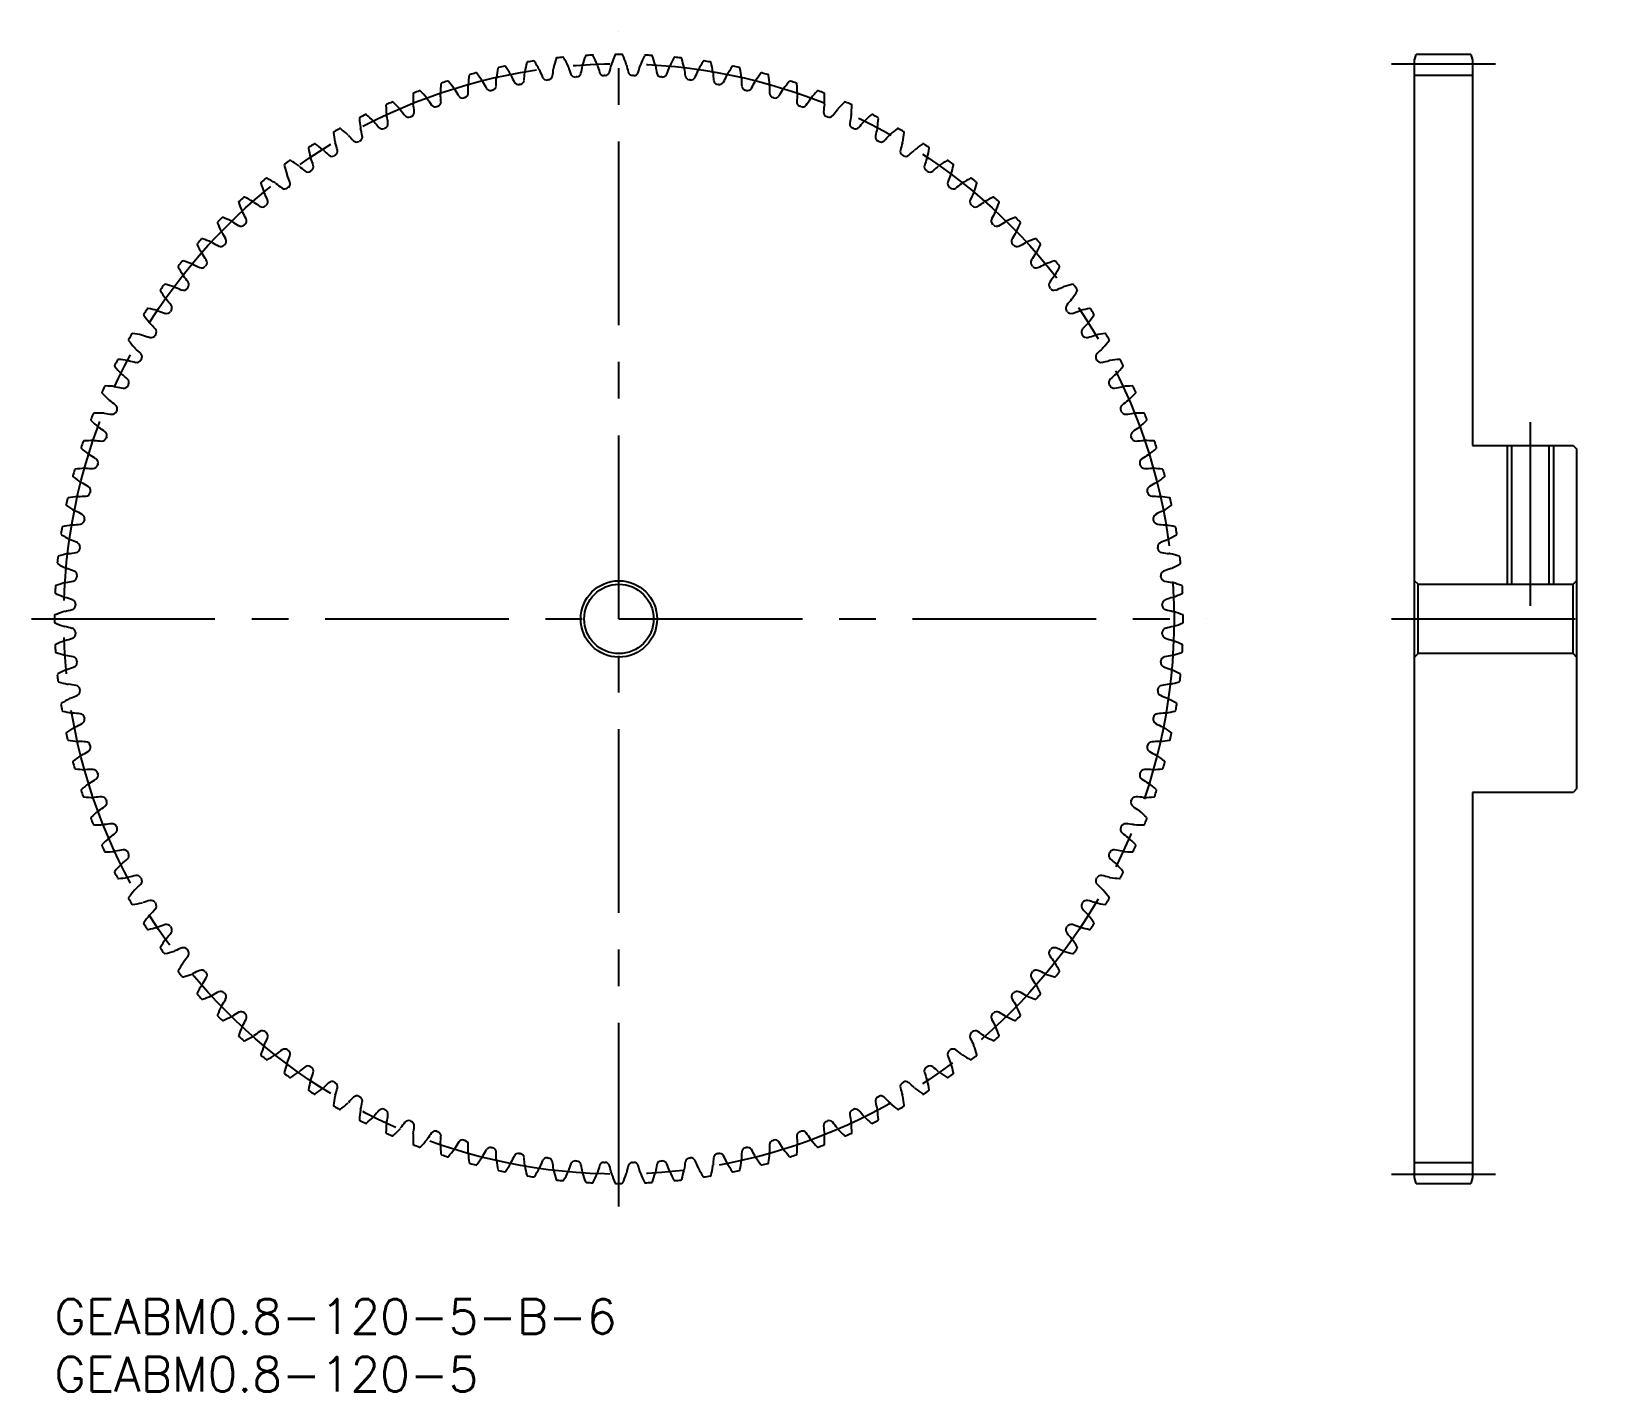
# Model space of a CAD drawing. Extents: x -2 to 134, y -8 to 110.
import ezdxf

# ---------------------------------------------------------------- set-up
doc = ezdxf.new("R2010")
doc.units = 0
doc.header["$LTSCALE"] = 0.5
doc.linetypes.add('CENTER', pattern=[50.8, 31.75, -6.35, 6.35, -6.35])
for name, color, linetype in [('MSM_CENTER', 1, 'CENTER'), ('MSM_CONTINUOUS', 7, 'CONTINUOUS'), ('MSM_NARROW', 5, 'CONTINUOUS'), ('MSM_PART_NUMBER', 7, 'CONTINUOUS')]:
    doc.layers.add(name, color=color, linetype=linetype)
doc.styles.get("Standard").update_dxf_attribs({"font": 'txt.shx', "height": 1, "bigfont": 'bigfont.shx'})

# ---------------------------------------------------------------- blocks, each defined once
blk = doc.blocks.new('*U3')
at = {"layer": 'MSM_PART_NUMBER'}
blk.add_text('GEABM0.8-120-5', height=3, dxfattribs=at).set_placement((0, -8))
blk = doc.blocks.new('*U4')
at = {"layer": 'MSM_PART_NUMBER'}
blk.add_text('GEABM0.8-120-5-B-6', height=3, dxfattribs=at).set_placement((0, -3))

msp = doc.modelspace()

# ---------------------------------------------------------------- linework, layer by layer
at = {"layer": 'MSM_CENTER'}
for p, q in [((48.8, 8), (48.8, 109.6)), ((115.6, 106.8), (124.6, 106.8)), ((127.6, 75.8), (127.6, 59.8)), ((-2, 58.8), (99.6, 58.8)), ((115.6, 58.8), (133.6, 58.8)), ((115.6, 10.8), (124.6, 10.8))]:
    msp.add_line(p, q, dxfattribs=at)
msp.add_circle((48.8, 58.8), 48, dxfattribs=at)
at = {"layer": 'MSM_CONTINUOUS'}
for p, q in [((117.6, 107.1), (117.73, 107.6)), ((122.47, 107.6), (117.73, 107.6)), ((122.47, 107.6), (122.6, 107.1)), ((117.6, 10.5), (117.6, 107.1)), ((117.6, 105.8), (122.6, 105.8)), ((122.6, 107.1), (122.6, 73.8)), ((122.6, 73.8), (131.3, 73.8)), ((125.98, 73.8), (125.98, 61.8)), ((129.22, 73.8), (129.22, 61.8)), ((131.3, 73.8), (131.6, 73.5)), ((131.6, 73.5), (131.6, 44.1)), ((117.9, 61.8), (117.6, 62.1)), ((117.9, 61.8), (131.3, 61.8)), ((117.9, 55.8), (117.9, 61.8)), ((131.6, 62.1), (131.3, 61.8)), ((131.3, 55.8), (131.3, 61.8)), ((117.6, 55.5), (117.9, 55.8)), ((131.3, 55.8), (117.9, 55.8)), ((131.3, 55.8), (131.6, 55.5)), ((122.6, 43.8), (122.6, 10.5)), ((131.3, 43.8), (122.6, 43.8)), ((131.6, 44.1), (131.3, 43.8)), ((117.6, 11.8), (122.6, 11.8)), ((117.73, 10), (117.6, 10.5)), ((117.73, 10), (122.47, 10)), ((122.6, 10.5), (122.47, 10))]:
    msp.add_line(p, q, dxfattribs=at)
for radius in [3.3, 3]:
    msp.add_circle((48.8, 58.8), radius, dxfattribs=at)
for centre, radius, start, end in [((57.76, 103.03), 15, 163.6699, 166.75), ((43.44, 107.22), 0.08, 96.3158, 163.6699), ((48.8, 58.8), 48.8, 95.6847, 96.3153), ((43.97, 107.28), 0.08, 28.3301, 95.6847), ((30.84, 100.2), 15, 25.25, 28.3301), ((60.06, 102.5), 15, 160.6699, 163.75), ((45.98, 107.44), 0.08, 93.3158, 160.6699), ((48.8, 58.8), 48.8, 92.6847, 93.3153), ((46.52, 107.47), 0.08, 25.3301, 92.6847), ((33.03, 101.08), 15, 22.25, 25.3301), ((62.33, 101.85), 15, 157.6699, 160.75), ((48.53, 107.52), 0.08, 90.3158, 157.6699), ((48.8, 58.8), 48.8, 89.6847, 90.3153), ((49.07, 107.52), 0.08, 22.3301, 89.6847), ((35.27, 101.85), 15, 19.25, 22.3301), ((64.57, 101.08), 15, 154.6699, 157.75), ((51.08, 107.47), 0.08, 87.3158, 154.6699), ((48.8, 58.8), 48.8, 86.6847, 87.3153), ((51.62, 107.44), 0.08, 19.3301, 86.6847), ((37.54, 102.5), 15, 16.25, 19.3301), ((66.76, 100.2), 15, 151.6699, 154.75), ((53.63, 107.28), 0.08, 84.3158, 151.6699), ((48.8, 58.8), 48.8, 83.6847, 84.3153), ((54.16, 107.22), 0.08, 16.3301, 83.6847), ((39.84, 103.03), 15, 13.25, 16.3301), ((50.73, 103.89), 15, 172.6699, 175.75), ((35.93, 105.79), 0.08, 105.3158, 172.6699), ((48.8, 58.8), 48.8, 104.6847, 105.3153), ((36.45, 105.93), 0.08, 37.3301, 104.6847), ((24.59, 96.88), 15, 34.25, 37.3301), ((53.09, 103.72), 15, 169.6699, 172.75), ((38.41, 106.4), 0.08, 102.3158, 169.6699), ((48.8, 58.8), 48.8, 101.6847, 102.3153), ((38.93, 106.51), 0.08, 34.3301, 101.6847), ((26.61, 98.1), 15, 31.25, 34.3301), ((38.87, 105.53), 0.666, 24.2466, 31.2501), ((50.41, 110.73), 12, 204.2465, 207.3879), ((28.68, 106.71), 12, 353.6121, 356.7535), ((41.33, 105.99), 0.666, 169.7499, 176.7534), ((55.43, 103.44), 15, 166.6699, 169.75), ((40.91, 106.88), 0.08, 99.3158, 166.6699), ((48.8, 58.8), 48.8, 98.6847, 99.3153), ((41.44, 106.96), 0.08, 31.3301, 98.6847), ((28.7, 99.2), 15, 28.25, 31.3301), ((41.33, 105.99), 0.666, 21.2466, 28.2501), ((53.13, 110.58), 12, 201.2465, 204.3879), ((31.22, 107.69), 12, 350.6121, 353.7535), ((43.81, 106.31), 0.666, 166.7499, 173.7534), ((43.81, 106.31), 0.666, 18.2466, 25.2501), ((55.83, 110.28), 12, 198.2465, 201.3879), ((45.03, 106.05), 0.4, 201.3879, 274.5576), ((45.13, 106.06), 0.4, 274.4424, 347.6122), ((33.8, 108.55), 12, 347.6121, 350.7535), ((46.3, 106.51), 0.666, 163.7499, 170.7534), ((46.3, 106.51), 0.666, 15.2466, 22.2501), ((58.52, 109.84), 12, 195.2465, 198.3879), ((47.51, 106.18), 0.4, 198.3879, 271.5576), ((48.8, 58.8), 47, 91.4424, 91.5576), ((47.61, 106.18), 0.4, 271.4424, 344.6121), ((36.42, 109.26), 12, 344.6121, 347.7535), ((48.8, 106.58), 0.666, 160.7499, 167.7534), ((48.8, 106.58), 0.666, 12.2466, 19.2501), ((61.18, 109.26), 12, 192.2465, 195.3879), ((49.99, 106.18), 0.4, 195.3879, 268.5576), ((48.8, 58.8), 47, 88.4424, 88.5576), ((50.09, 106.18), 0.4, 268.4423, 341.6122), ((39.08, 109.84), 12, 341.6121, 344.7535), ((51.3, 106.51), 0.666, 157.7499, 164.7534), ((51.3, 106.51), 0.666, 9.2466, 16.2501), ((63.8, 108.55), 12, 189.2465, 192.3879), ((52.47, 106.06), 0.4, 192.3879, 265.5576), ((52.57, 106.05), 0.4, 265.4423, 338.6122), ((41.77, 110.28), 12, 338.6121, 341.7535), ((53.79, 106.31), 0.666, 154.7499, 161.7534), ((53.79, 106.31), 0.666, 6.2466, 13.2501), ((66.38, 107.69), 12, 186.2465, 189.3879), ((44.47, 110.58), 12, 335.6121, 338.7535), ((56.27, 105.99), 0.666, 151.7499, 158.7534), ((68.9, 99.2), 15, 148.6699, 151.75), ((56.16, 106.96), 0.08, 81.3158, 148.6699), ((48.8, 58.8), 48.8, 80.6847, 81.3153), ((56.69, 106.88), 0.08, 13.3301, 80.6847), ((42.17, 103.44), 15, 10.25, 13.3301), ((56.27, 105.99), 0.666, 3.2466, 10.2501), ((68.92, 106.71), 12, 183.2465, 186.3879), ((47.19, 110.73), 12, 332.6121, 335.7535), ((58.73, 105.53), 0.666, 148.7499, 155.7534), ((70.99, 98.1), 15, 145.6699, 148.75), ((58.67, 106.51), 0.08, 78.3153, 145.6699), ((48.8, 58.8), 48.8, 77.6847, 78.3153), ((59.19, 106.4), 0.08, 10.3301, 77.6847), ((44.51, 103.72), 15, 7.25, 10.3301), ((73.01, 96.88), 15, 142.6699, 145.75), ((61.15, 105.93), 0.08, 75.3153, 142.6699), ((48.8, 58.8), 48.8, 74.6847, 75.3153), ((61.67, 105.79), 0.08, 7.3301, 74.6847), ((46.87, 103.89), 15, 4.25, 7.3301), ((48.8, 58.8), 48.8, 110.6847, 111.3153), ((31.59, 104.38), 0.08, 43.3301, 110.6847), ((20.74, 94.14), 15, 40.25, 43.3301), ((48.37, 103.93), 15, 175.6699, 178.75), ((33.49, 105.05), 0.08, 108.3158, 175.6699), ((48.8, 58.8), 48.8, 107.6847, 108.3153), ((34, 105.22), 0.08, 40.3301, 107.6847), ((22.63, 95.56), 15, 37.25, 40.3301), ((34.04, 104.24), 0.666, 30.2466, 37.2501), ((44.98, 110.62), 12, 210.2465, 213.3879), ((36.43, 104.95), 0.666, 175.7499, 182.7534), ((23.78, 104.34), 12, 359.6121, 2.7535), ((36.43, 104.95), 0.666, 27.2466, 34.2501), ((47.69, 110.75), 12, 207.2465, 210.3879), ((37.69, 104.88), 0.4, 210.3879, 283.5576), ((48.8, 58.8), 47, 103.4424, 103.5576), ((37.78, 104.9), 0.4, 283.4424, 356.6121), ((26.2, 105.59), 12, 356.6121, 359.7535), ((38.87, 105.53), 0.666, 172.7499, 179.7534), ((40.12, 105.4), 0.4, 207.3879, 280.5576), ((48.8, 58.8), 47, 100.4424, 100.5576), ((40.21, 105.41), 0.4, 280.4424, 353.6122), ((42.57, 105.79), 0.4, 204.3879, 277.5576), ((48.8, 58.8), 47, 97.4424, 97.5576), ((42.66, 105.8), 0.4, 277.4424, 350.6122), ((48.8, 58.8), 47, 94.4424, 94.5576), ((48.8, 58.8), 47, 85.4424, 85.5576), ((54.94, 105.8), 0.4, 189.3879, 262.5576), ((48.8, 58.8), 47, 82.4424, 82.5576), ((55.03, 105.79), 0.4, 262.4423, 335.6122), ((57.39, 105.41), 0.4, 186.3879, 259.5576), ((48.8, 58.8), 47, 79.4424, 79.5576), ((57.48, 105.4), 0.4, 259.4423, 332.6121), ((58.73, 105.53), 0.666, 0.2466, 7.2501), ((71.4, 105.59), 12, 180.2465, 183.3879), ((59.82, 104.9), 0.4, 183.3879, 256.5576), ((48.8, 58.8), 47, 76.4424, 76.5576), ((59.91, 104.88), 0.4, 256.4423, 329.6122), ((49.91, 110.75), 12, 329.6121, 332.7535), ((61.17, 104.95), 0.666, 145.7499, 152.7534), ((73.82, 104.34), 12, 177.2465, 180.3879), ((61.17, 104.95), 0.666, 357.2466, 4.2501), ((52.62, 110.62), 12, 326.6121, 329.7535), ((63.56, 104.24), 0.666, 142.7499, 149.7534), ((74.97, 95.56), 15, 139.6699, 142.75), ((63.6, 105.22), 0.08, 72.3153, 139.6699), ((48.8, 58.8), 48.8, 71.6847, 72.3153), ((64.11, 105.05), 0.08, 4.3301, 71.6847), ((49.23, 103.93), 15, 1.25, 4.3301), ((76.86, 94.14), 15, 136.6699, 139.75), ((66.01, 104.38), 0.08, 69.3153, 136.6699), ((48.8, 58.8), 48.8, 68.6847, 69.3153), ((28.74, 103.2), 0.08, 114.3153, 181.6699), ((43.65, 103.63), 15, 181.6699, 184.75), ((48.8, 58.8), 48.8, 113.6847, 114.3153), ((29.23, 103.42), 0.08, 46.3301, 113.6847), ((18.93, 92.62), 15, 43.25, 46.3301), ((31.09, 104.19), 0.08, 111.3158, 178.6699), ((46.01, 103.84), 15, 178.6699, 181.75), ((31.68, 103.4), 0.666, 181.7499, 188.7534), ((19.16, 101.48), 12, 5.6121, 8.7535), ((31.68, 103.4), 0.666, 33.2466, 40.2501), ((42.27, 110.35), 12, 213.2465, 216.3879), ((32.93, 103.47), 0.4, 216.3879, 289.5576), ((48.8, 58.8), 47, 109.4424, 109.5576), ((33.02, 103.5), 0.4, 289.4424, 2.6121), ((34.04, 104.24), 0.666, 178.7499, 185.7534), ((21.43, 102.97), 12, 2.6121, 5.7535), ((35.29, 104.23), 0.4, 213.3879, 286.5576), ((48.8, 58.8), 47, 106.4424, 106.5576), ((35.38, 104.26), 0.4, 286.4424, 359.6121), ((62.22, 104.26), 0.4, 180.3879, 253.5577), ((48.8, 58.8), 47, 73.4424, 73.5576), ((62.31, 104.23), 0.4, 253.4423, 326.6122), ((76.17, 102.97), 12, 174.2465, 177.3879), ((64.58, 103.5), 0.4, 177.3879, 250.5576), ((63.56, 104.24), 0.666, 354.2466, 1.2501), ((48.8, 58.8), 47, 70.4424, 70.5576), ((64.67, 103.47), 0.4, 250.4423, 323.6122), ((55.33, 110.35), 12, 323.6121, 326.7535), ((65.92, 103.4), 0.666, 139.7499, 146.7534), ((78.44, 101.48), 12, 171.2465, 174.3879), ((66.51, 104.19), 0.08, 1.3301, 68.6847), ((65.92, 103.4), 0.666, 351.2466, 358.2501), ((51.59, 103.84), 15, 358.25, 1.3301), ((78.67, 92.62), 15, 133.6699, 136.75), ((68.37, 103.42), 0.08, 66.3153, 133.6699), ((48.8, 58.8), 48.8, 65.6847, 66.3153), ((68.86, 103.2), 0.08, 358.3301, 65.6847), ((53.95, 103.63), 15, 355.25, 358.3301), ((26.44, 102.09), 0.08, 117.3153, 184.6699), ((41.31, 103.3), 15, 184.6699, 187.75), ((48.8, 58.8), 48.8, 116.6847, 117.3153), ((26.92, 102.33), 0.08, 49.3301, 116.6847), ((17.2, 91.01), 15, 46.25, 49.3301), ((27.11, 101.37), 0.666, 39.2466, 46.2501), ((36.92, 109.38), 12, 219.2465, 222.3879), ((29.37, 102.45), 0.666, 184.7499, 191.7534), ((16.97, 99.87), 12, 8.6121, 11.7535), ((29.37, 102.45), 0.666, 36.2466, 43.2501), ((39.58, 109.93), 12, 216.2465, 219.3879), ((30.62, 102.57), 0.4, 219.3879, 292.5576), ((48.8, 58.8), 47, 112.4424, 112.5576), ((30.7, 102.61), 0.4, 292.4424, 5.6121), ((66.9, 102.61), 0.4, 174.3879, 247.5576), ((48.8, 58.8), 47, 67.4424, 67.5576), ((66.98, 102.57), 0.4, 247.4423, 320.6121), ((58.02, 109.93), 12, 320.6121, 323.7535), ((68.23, 102.45), 0.666, 136.7499, 143.7534), ((80.63, 99.87), 12, 168.2465, 171.3879), ((68.23, 102.45), 0.666, 348.2466, 355.2501), ((60.68, 109.38), 12, 317.6121, 320.7535), ((70.49, 101.37), 0.666, 133.7499, 140.7534), ((80.4, 91.01), 15, 130.6699, 133.75), ((70.68, 102.33), 0.08, 63.3153, 130.6699), ((48.8, 58.8), 48.8, 62.6847, 63.3153), ((56.29, 103.3), 15, 352.25, 355.3301), ((71.16, 102.09), 0.08, 355.3301, 62.6847), ((24.21, 100.86), 0.08, 120.3158, 187.6699), ((38.99, 102.85), 15, 187.6699, 190.75), ((48.8, 58.8), 48.8, 119.6847, 120.3153), ((24.67, 101.13), 0.08, 52.3301, 119.6847), ((15.55, 89.32), 15, 49.25, 52.3301), ((24.91, 100.18), 0.666, 42.2466, 49.2501), ((34.29, 108.69), 12, 222.2465, 225.3879), ((26.22, 100.48), 0.4, 298.4424, 11.6121), ((27.11, 101.37), 0.666, 187.7499, 194.7534), ((14.86, 98.14), 12, 11.6121, 14.7535), ((28.35, 101.56), 0.4, 222.3879, 295.5576), ((48.8, 58.8), 47, 115.4424, 115.5576), ((28.44, 101.6), 0.4, 295.4424, 8.6122), ((69.16, 101.6), 0.4, 171.3879, 244.5576), ((48.8, 58.8), 47, 64.4424, 64.5576), ((69.25, 101.56), 0.4, 244.4423, 317.6122), ((82.74, 98.14), 12, 165.2465, 168.3879), ((71.38, 100.48), 0.4, 168.3879, 241.5576), ((70.49, 101.37), 0.666, 345.2466, 352.2501), ((63.31, 108.69), 12, 314.6121, 317.7535), ((72.69, 100.18), 0.666, 130.7499, 137.7534), ((82.05, 89.32), 15, 127.6699, 130.75), ((72.93, 101.13), 0.08, 60.3153, 127.6699), ((48.8, 58.8), 48.8, 59.6847, 60.3153), ((58.61, 102.85), 15, 349.25, 352.3301), ((73.39, 100.86), 0.08, 352.3301, 59.6847), ((22.04, 99.51), 0.08, 123.3158, 190.6699), ((36.7, 102.28), 15, 190.6699, 193.75), ((48.8, 58.8), 48.8, 122.6847, 123.3153), ((22.49, 99.81), 0.08, 55.3301, 122.6847), ((14, 87.53), 15, 52.25, 55.3301), ((22.78, 98.87), 0.666, 45.2466, 52.2501), ((31.7, 107.86), 12, 225.2465, 228.3879), ((24.91, 100.18), 0.666, 190.7499, 197.7534), ((12.85, 96.31), 12, 14.6121, 17.7535), ((24.07, 99.24), 0.4, 301.4424, 14.6121), ((26.14, 100.43), 0.4, 225.3879, 298.5576), ((48.8, 58.8), 47, 118.4424, 118.5576), ((48.8, 58.8), 47, 61.4424, 61.5576), ((71.46, 100.43), 0.4, 241.4423, 314.6122), ((73.53, 99.24), 0.4, 165.3879, 238.5577), ((84.75, 96.31), 12, 162.2465, 165.3879), ((72.69, 100.18), 0.666, 342.2466, 349.2501), ((65.9, 107.86), 12, 311.6121, 314.7535), ((74.82, 98.87), 0.666, 127.7499, 134.7534), ((83.6, 87.53), 15, 124.6699, 127.75), ((75.11, 99.81), 0.08, 57.3158, 124.6699), ((48.8, 58.8), 48.8, 56.6847, 57.3153), ((60.9, 102.28), 15, 346.25, 349.3301), ((75.56, 99.51), 0.08, 349.3301, 56.6847), ((19.95, 98.06), 0.08, 126.3158, 193.6699), ((34.44, 101.58), 15, 193.6699, 196.75), ((48.8, 58.8), 48.8, 125.6847, 126.3153), ((20.38, 98.37), 0.08, 58.3301, 125.6847), ((12.55, 85.67), 15, 55.25, 58.3301), ((20.72, 97.45), 0.666, 48.2466, 55.2501), ((29.15, 106.9), 12, 228.2465, 231.3879), ((22.78, 98.87), 0.666, 193.7499, 200.7534), ((10.94, 94.38), 12, 17.6121, 20.7535), ((21.99, 97.89), 0.4, 304.4424, 17.6122), ((23.99, 99.19), 0.4, 228.3879, 301.5576), ((48.8, 58.8), 47, 121.4424, 121.5576), ((48.8, 58.8), 47, 58.4424, 58.5576), ((73.61, 99.19), 0.4, 238.4423, 311.6121), ((75.61, 97.89), 0.4, 162.3879, 235.5576), ((86.66, 94.38), 12, 159.2465, 162.3879), ((74.82, 98.87), 0.666, 339.2466, 346.2501), ((68.45, 106.9), 12, 308.6121, 311.7535), ((76.88, 97.45), 0.666, 124.7499, 131.7534), ((85.05, 85.67), 15, 121.6699, 124.75), ((77.22, 98.37), 0.08, 54.3158, 121.6699), ((48.8, 58.8), 48.8, 53.6847, 54.3153), ((63.16, 101.58), 15, 343.25, 346.3301), ((77.65, 98.06), 0.08, 346.3301, 53.6847), ((17.93, 96.49), 0.08, 129.3153, 196.6699), ((32.22, 100.77), 15, 196.6699, 199.75), ((48.8, 58.8), 48.8, 128.6847, 129.3153), ((18.35, 96.83), 0.08, 61.3301, 128.6847), ((11.19, 83.74), 15, 58.25, 61.3301), ((18.73, 95.93), 0.666, 51.2466, 58.2501), ((26.66, 105.81), 12, 231.2465, 234.3879), ((20.72, 97.45), 0.666, 196.7499, 203.7534), ((9.13, 92.35), 12, 20.6121, 23.7535), ((19.98, 96.43), 0.4, 307.4424, 20.6122), ((21.91, 97.84), 0.4, 231.3879, 304.5576), ((48.8, 58.8), 47, 124.4424, 124.5576), ((48.8, 58.8), 47, 55.4424, 55.5576), ((75.69, 97.84), 0.4, 235.4423, 308.6121), ((77.62, 96.43), 0.4, 159.3879, 232.5576), ((88.47, 92.35), 12, 156.2465, 159.3879), ((76.88, 97.45), 0.666, 336.2466, 343.2501), ((70.94, 105.81), 12, 305.6121, 308.7535), ((78.87, 95.93), 0.666, 121.7499, 128.7534), ((86.41, 83.74), 15, 118.6699, 121.75), ((79.25, 96.83), 0.08, 51.3158, 118.6699), ((48.8, 58.8), 48.8, 50.6847, 51.3153), ((65.38, 100.77), 15, 340.25, 343.3301), ((79.67, 96.49), 0.08, 343.3301, 50.6847), ((48.8, 58.8), 48.8, 131.6847, 132.3153), ((16.4, 95.18), 0.08, 64.3301, 131.6847), ((9.94, 81.74), 15, 61.25, 64.3301), ((18.73, 95.93), 0.666, 199.7499, 206.7534), ((7.42, 90.23), 12, 23.6121, 26.7535), ((18.05, 94.87), 0.4, 310.4424, 23.6122), ((19.91, 96.38), 0.4, 234.3879, 307.5576), ((48.8, 58.8), 47, 127.4424, 127.5576), ((48.8, 58.8), 47, 52.4424, 52.5576), ((77.69, 96.38), 0.4, 232.4423, 305.6122), ((79.55, 94.87), 0.4, 156.3879, 229.5576), ((90.18, 90.23), 12, 153.2465, 156.3879), ((78.87, 95.93), 0.666, 333.2466, 340.2501), ((87.66, 81.74), 15, 115.6699, 118.75), ((81.2, 95.18), 0.08, 48.3153, 115.6699), ((48.8, 58.8), 48.8, 47.6847, 48.3153), ((16, 94.83), 0.08, 132.3153, 199.6699), ((30.05, 99.85), 15, 199.6699, 202.75), ((16.83, 94.3), 0.666, 202.7499, 209.7534), ((5.84, 88.02), 12, 26.6121, 29.7535), ((16.83, 94.3), 0.666, 54.2466, 61.2501), ((24.23, 104.58), 12, 234.2465, 237.3879), ((17.98, 94.81), 0.4, 237.3879, 310.5577), ((48.8, 58.8), 47, 130.4424, 130.5576), ((48.8, 58.8), 47, 49.4424, 49.5576), ((79.62, 94.81), 0.4, 229.4423, 302.6122), ((73.37, 104.58), 12, 302.6121, 305.7535), ((80.77, 94.3), 0.666, 118.7499, 125.7534), ((91.76, 88.02), 12, 150.2465, 153.3879), ((80.77, 94.3), 0.666, 330.2466, 337.2501), ((67.55, 99.85), 15, 337.25, 340.3301), ((81.6, 94.83), 0.08, 340.3301, 47.6847), ((14.16, 93.06), 0.08, 135.3153, 202.6699), ((27.93, 98.81), 15, 202.6699, 205.75), ((48.8, 58.8), 48.8, 134.6847, 135.3153), ((15.02, 92.58), 0.666, 205.7499, 212.7534), ((4.37, 85.73), 12, 29.6121, 32.7535), ((14.54, 93.44), 0.08, 67.3301, 134.6847), ((8.79, 79.67), 15, 64.25, 67.3301), ((15.02, 92.58), 0.666, 57.2466, 64.2501), ((21.87, 103.23), 12, 237.2465, 240.3879), ((16.14, 93.15), 0.4, 240.3879, 313.5577), ((48.8, 58.8), 47, 133.4424, 133.5576), ((16.21, 93.22), 0.4, 313.4424, 26.6121), ((81.39, 93.22), 0.4, 153.3879, 226.5576), ((48.8, 58.8), 47, 46.4424, 46.5576), ((81.46, 93.15), 0.4, 226.4423, 299.6121), ((75.73, 103.23), 12, 299.6121, 302.7535), ((82.58, 92.58), 0.666, 115.7499, 122.7534), ((88.81, 79.67), 15, 112.6699, 115.75), ((93.23, 85.73), 12, 147.2465, 150.3879), ((83.06, 93.44), 0.08, 45.3153, 112.6699), ((48.8, 58.8), 48.8, 44.6847, 45.3153), ((82.58, 92.58), 0.666, 327.2466, 334.2501), ((69.67, 98.81), 15, 334.25, 337.3301), ((83.44, 93.06), 0.08, 337.3301, 44.6847), ((12.42, 91.2), 0.08, 138.3153, 205.6699), ((25.86, 97.66), 15, 205.6699, 208.75), ((48.8, 58.8), 48.8, 137.6847, 138.3153), ((12.77, 91.6), 0.08, 70.3301, 137.6847), ((7.75, 77.55), 15, 67.25, 70.3301), ((13.3, 90.77), 0.666, 60.2466, 67.2501), ((19.58, 101.76), 12, 240.2465, 243.3879), ((14.38, 91.39), 0.4, 243.3879, 316.5575), ((48.8, 58.8), 47, 136.4424, 136.5576), ((14.45, 91.46), 0.4, 316.4424, 29.6122), ((83.15, 91.46), 0.4, 150.3879, 223.5576), ((48.8, 58.8), 47, 43.4424, 43.5576), ((83.22, 91.39), 0.4, 223.4423, 296.6122), ((78.02, 101.76), 12, 296.6121, 299.7535), ((84.3, 90.77), 0.666, 112.7499, 119.7534), ((89.85, 77.55), 15, 109.6699, 112.75), ((84.83, 91.6), 0.08, 42.3153, 109.6699), ((48.8, 58.8), 48.8, 41.6847, 42.3153), ((71.74, 97.66), 15, 331.25, 334.3301), ((85.18, 91.2), 0.08, 334.3301, 41.6847), ((48.8, 58.8), 48.8, 140.6847, 141.3153), ((11.11, 89.67), 0.08, 73.3301, 140.6847), ((6.83, 75.38), 15, 70.25, 73.3301), ((13.3, 90.77), 0.666, 208.75, 215.7534), ((3.02, 83.37), 12, 32.6121, 35.7535), ((12.79, 89.62), 0.4, 319.4424, 32.6121), ((84.81, 89.62), 0.4, 147.3879, 220.5577), ((94.58, 83.37), 12, 144.2465, 147.3879), ((84.3, 90.77), 0.666, 324.2466, 331.2501), ((90.77, 75.38), 15, 106.6699, 109.75), ((86.49, 89.67), 0.08, 39.3153, 106.6699), ((48.8, 58.8), 48.8, 38.6847, 39.3153), ((10.77, 89.25), 0.08, 141.3153, 208.6699), ((23.86, 96.41), 15, 208.6699, 211.75), ((11.67, 88.87), 0.666, 211.75, 218.7534), ((1.79, 80.94), 12, 35.6121, 38.7535), ((11.67, 88.87), 0.666, 63.2466, 70.2501), ((17.37, 100.18), 12, 243.2465, 246.3879), ((12.73, 89.55), 0.4, 246.3879, 319.5577), ((48.8, 58.8), 47, 139.4424, 139.5576), ((48.8, 58.8), 47, 40.4424, 40.5576), ((84.87, 89.55), 0.4, 220.4423, 293.6121), ((80.23, 100.18), 12, 293.6121, 296.7535), ((85.93, 88.87), 0.666, 109.7499, 116.7534), ((95.81, 80.94), 12, 141.2465, 144.3879), ((85.93, 88.87), 0.666, 321.2466, 328.2501), ((73.74, 96.41), 15, 328.25, 331.3301), ((86.83, 89.25), 0.08, 331.3301, 38.6847), ((9.23, 87.22), 0.08, 144.3153, 211.6699), ((48.8, 58.8), 48.8, 143.6847, 144.3153), ((21.93, 95.05), 15, 211.6699, 214.75), ((9.54, 87.65), 0.08, 76.3301, 143.6847), ((6.02, 73.16), 15, 73.25, 76.3301), ((10.15, 86.88), 0.666, 66.2466, 73.2501), ((15.25, 98.47), 12, 246.2465, 249.3879), ((11.17, 87.62), 0.4, 249.3879, 322.5576), ((48.8, 58.8), 47, 142.4424, 142.5576), ((11.22, 87.69), 0.4, 322.4424, 35.6121), ((86.38, 87.69), 0.4, 144.3879, 217.5577), ((48.8, 58.8), 47, 37.4424, 37.5576), ((86.43, 87.62), 0.4, 217.4423, 290.6122), ((82.35, 98.47), 12, 290.6121, 293.7535), ((87.45, 86.88), 0.666, 106.7499, 113.7534), ((91.58, 73.16), 15, 103.6699, 106.75), ((75.67, 95.05), 15, 325.25, 328.3301), ((88.06, 87.65), 0.08, 36.3158, 103.6699), ((48.8, 58.8), 48.8, 35.6847, 36.3153), ((88.37, 87.22), 0.08, 328.3301, 35.6847), ((48.8, 58.8), 48.8, 146.6847, 147.3153), ((8.09, 85.56), 0.08, 79.3301, 146.6847), ((5.32, 70.9), 15, 76.25, 79.3301), ((8.73, 84.82), 0.666, 69.2466, 76.2501), ((13.22, 96.66), 12, 249.2465, 252.3879), ((10.15, 86.88), 0.666, 214.7499, 221.7534), ((0.7, 78.45), 12, 38.6121, 41.7535), ((48.8, 58.8), 47, 145.4424, 145.5576), ((9.76, 85.69), 0.4, 325.4424, 38.6122), ((87.84, 85.69), 0.4, 141.3879, 214.5577), ((48.8, 58.8), 47, 34.4424, 34.5576), ((96.9, 78.45), 12, 138.2465, 141.3879), ((87.45, 86.88), 0.666, 318.2466, 325.2501), ((84.38, 96.66), 12, 287.6121, 290.7535), ((88.87, 84.82), 0.666, 103.7499, 110.7534), ((92.28, 70.9), 15, 100.6699, 103.75), ((89.51, 85.56), 0.08, 33.3158, 100.6699), ((48.8, 58.8), 48.8, 32.6847, 33.3153), ((7.79, 85.11), 0.08, 147.3153, 214.6699), ((20.07, 93.6), 15, 214.6699, 217.75), ((8.73, 84.82), 0.666, 217.75, 224.7534), ((-0.26, 75.9), 12, 41.6121, 44.7535), ((9.71, 85.61), 0.4, 252.3879, 325.5576), ((87.89, 85.61), 0.4, 214.4423, 287.6122), ((97.86, 75.9), 12, 135.2465, 138.3879), ((88.87, 84.82), 0.666, 315.2466, 322.2501), ((77.53, 93.6), 15, 322.25, 325.3301), ((89.81, 85.11), 0.08, 325.3301, 32.6847), ((6.47, 82.93), 0.08, 150.3158, 217.6699), ((48.8, 58.8), 48.8, 149.6847, 150.3153), ((18.28, 92.05), 15, 217.6699, 220.75), ((6.74, 83.39), 0.08, 82.3301, 149.6847), ((4.75, 68.61), 15, 79.25, 82.3301), ((7.42, 82.69), 0.666, 72.2466, 79.2501), ((11.29, 94.75), 12, 252.2465, 255.3879), ((8.36, 83.53), 0.4, 255.3879, 328.5576), ((48.8, 58.8), 47, 148.4424, 148.5576), ((8.41, 83.61), 0.4, 328.4424, 41.6121), ((89.19, 83.61), 0.4, 138.3879, 211.5576), ((48.8, 58.8), 47, 31.4424, 31.5576), ((89.24, 83.53), 0.4, 211.4423, 284.6122), ((86.31, 94.75), 12, 284.6121, 287.7535), ((90.18, 82.69), 0.666, 100.7499, 107.7534), ((92.85, 68.61), 15, 97.6699, 100.75), ((79.32, 92.05), 15, 319.25, 322.3301), ((90.86, 83.39), 0.08, 30.3158, 97.6699), ((48.8, 58.8), 48.8, 29.6847, 30.3153), ((91.13, 82.93), 0.08, 322.3301, 29.6847), ((7.42, 82.69), 0.666, 220.7499, 227.7534), ((-1.09, 73.31), 12, 44.6121, 47.7535), ((7.17, 81.46), 0.4, 331.4424, 44.6121), ((90.43, 81.46), 0.4, 135.3879, 208.5576), ((98.69, 73.31), 12, 132.2465, 135.3879), ((90.18, 82.69), 0.666, 312.2466, 319.2501), ((5.27, 80.68), 0.08, 153.3153, 220.6699), ((48.8, 58.8), 48.8, 152.6847, 153.3153), ((16.59, 90.4), 15, 220.6699, 223.75), ((5.51, 81.16), 0.08, 85.3301, 152.6847), ((4.3, 66.29), 15, 82.25, 85.3301), ((6.23, 80.49), 0.666, 223.7499, 230.7534), ((6.23, 80.49), 0.666, 75.2466, 82.2501), ((9.46, 92.74), 12, 255.2465, 258.3879), ((7.12, 81.38), 0.4, 258.3879, 331.5576), ((48.8, 58.8), 47, 151.4424, 151.5576), ((48.8, 58.8), 47, 28.4424, 28.5576), ((90.48, 81.38), 0.4, 208.4423, 281.6122), ((88.14, 92.74), 12, 281.6121, 284.7535), ((91.37, 80.49), 0.666, 97.7499, 104.7534), ((93.3, 66.29), 15, 94.6699, 97.75), ((91.37, 80.49), 0.666, 309.2466, 316.2501), ((81.01, 90.4), 15, 316.25, 319.3301), ((92.09, 81.16), 0.08, 27.3153, 94.6699), ((48.8, 58.8), 48.8, 26.6847, 27.3153), ((92.33, 80.68), 0.08, 319.3301, 26.6847), ((48.8, 58.8), 48.8, 155.6847, 156.3153), ((4.4, 78.86), 0.08, 88.3301, 155.6847), ((3.97, 63.95), 15, 85.25, 88.3301), ((5.15, 78.23), 0.666, 78.2466, 85.2501), ((7.73, 90.63), 12, 258.2465, 261.3879), ((-1.78, 70.68), 12, 47.6121, 50.7535), ((6, 79.16), 0.4, 261.3879, 334.5576), ((6.04, 79.25), 0.4, 334.4424, 47.6121), ((48.8, 58.8), 47, 154.4424, 154.5576), ((91.56, 79.25), 0.4, 132.3879, 205.5576), ((48.8, 58.8), 47, 25.4424, 25.5576), ((91.6, 79.16), 0.4, 205.4423, 278.6121), ((99.38, 70.68), 12, 129.2465, 132.3879), ((89.87, 90.63), 12, 278.6121, 281.7535), ((92.45, 78.23), 0.666, 94.7499, 101.7534), ((93.63, 63.95), 15, 91.6699, 94.75), ((93.2, 78.86), 0.08, 24.3153, 91.6699), ((48.8, 58.8), 48.8, 23.6847, 24.3153), ((4.18, 78.37), 0.08, 156.3153, 223.6699), ((14.98, 88.67), 15, 223.6699, 226.75), ((5.15, 78.23), 0.666, 226.7499, 233.7534), ((-2.33, 68.02), 12, 50.6121, 53.7535), ((5.03, 76.98), 0.4, 337.4424, 50.6121), ((92.57, 76.98), 0.4, 129.3879, 202.5576), ((99.93, 68.02), 12, 126.2465, 129.3879), ((92.45, 78.23), 0.666, 306.2466, 313.2501), ((82.62, 88.67), 15, 313.25, 316.3301), ((93.42, 78.37), 0.08, 316.3301, 23.6847), ((3.22, 76.01), 0.08, 159.3158, 226.6699), ((48.8, 58.8), 48.8, 158.6847, 159.3153), ((13.46, 86.86), 15, 226.6699, 229.75), ((3.41, 76.51), 0.08, 91.3301, 158.6847), ((3.76, 61.59), 15, 88.25, 91.3301), ((4.2, 75.92), 0.666, 81.2466, 88.2501), ((6.12, 88.44), 12, 261.2465, 264.3879), ((4.99, 76.9), 0.4, 264.3879, 337.5576), ((48.8, 58.8), 47, 157.4424, 157.5576), ((48.8, 58.8), 47, 22.4424, 22.5576), ((92.61, 76.9), 0.4, 202.4423, 275.6122), ((91.48, 88.44), 12, 275.6121, 278.7535), ((93.4, 75.92), 0.666, 91.7499, 98.7534), ((93.84, 61.59), 15, 88.6699, 91.75), ((84.14, 86.86), 15, 310.25, 313.3301), ((94.19, 76.51), 0.08, 21.3153, 88.6699), ((48.8, 58.8), 48.8, 20.6847, 21.3153), ((94.38, 76.01), 0.08, 313.3301, 20.6847), ((4.2, 75.92), 0.666, 229.7499, 236.7534), ((-2.75, 65.33), 12, 53.6121, 56.7535), ((4.13, 74.67), 0.4, 340.4424, 53.6121), ((93.47, 74.67), 0.4, 126.3879, 199.5576), ((100.35, 65.33), 12, 123.2465, 126.3879), ((93.4, 75.92), 0.666, 303.2466, 310.2501), ((2.38, 73.6), 0.08, 162.3153, 229.6699), ((48.8, 58.8), 48.8, 161.6847, 162.3153), ((12.04, 84.97), 15, 229.6699, 232.75), ((2.55, 74.11), 0.08, 94.3301, 161.6847), ((3.67, 59.23), 15, 91.25, 94.3301), ((3.36, 73.56), 0.666, 84.2466, 91.2501), ((4.63, 86.17), 12, 264.2465, 267.3879), ((4.1, 74.58), 0.4, 267.3879, 340.5576), ((48.8, 58.8), 47, 160.4424, 160.5576), ((48.8, 58.8), 47, 19.4424, 19.5576), ((93.5, 74.58), 0.4, 199.4423, 272.6122), ((92.97, 86.17), 12, 272.6121, 275.7535), ((94.24, 73.56), 0.666, 88.7499, 95.7534), ((93.93, 59.23), 15, 85.6699, 88.75), ((85.56, 84.97), 15, 307.25, 310.3301), ((95.05, 74.11), 0.08, 18.3153, 85.6699), ((48.8, 58.8), 48.8, 17.6847, 18.3153), ((95.22, 73.6), 0.08, 310.3301, 17.6847), ((3.36, 73.56), 0.666, 232.7499, 239.7534), ((-3.02, 62.62), 12, 56.6121, 59.7535), ((3.34, 72.22), 0.4, 270.3879, 343.5576), ((3.37, 72.31), 0.4, 343.4424, 56.6122), ((48.8, 58.8), 47, 163.4424, 163.5576), ((94.23, 72.31), 0.4, 123.3879, 196.5576), ((48.8, 58.8), 47, 16.4424, 16.5576), ((94.26, 72.22), 0.4, 196.4423, 269.6122), ((100.62, 62.62), 12, 120.2465, 123.3879), ((94.24, 73.56), 0.666, 300.2466, 307.2501), ((48.8, 58.8), 48.8, 164.6847, 165.3153), ((1.67, 71.15), 0.08, 165.3153, 232.6699), ((10.72, 83.01), 15, 232.6699, 235.75), ((1.81, 71.67), 0.08, 97.3301, 164.6847), ((3.71, 56.87), 15, 94.25, 97.3301), ((2.65, 71.17), 0.666, 235.7499, 242.7534), ((-3.15, 59.91), 12, 59.6121, 62.7535), ((2.65, 71.17), 0.666, 87.2466, 94.2501), ((3.26, 83.82), 12, 267.2465, 270.3879), ((94.34, 83.82), 12, 269.6121, 272.7535), ((100.75, 59.91), 12, 117.2465, 120.3879), ((94.95, 71.17), 0.666, 85.7499, 92.7534), ((93.89, 56.87), 15, 82.6699, 85.75), ((94.95, 71.17), 0.666, 297.2466, 304.2501), ((86.88, 83.01), 15, 304.25, 307.3301), ((95.79, 71.67), 0.08, 15.3153, 82.6699), ((48.8, 58.8), 48.8, 14.6847, 15.3153), ((95.93, 71.15), 0.08, 307.3301, 14.6847), ((48.8, 58.8), 48.8, 167.6847, 168.3153), ((1.2, 69.19), 0.08, 100.3301, 167.6847), ((3.88, 54.51), 15, 97.25, 100.3301), ((2.07, 68.73), 0.666, 90.2466, 97.2501), ((2.01, 81.4), 12, 270.2465, 273.3879), ((2.7, 69.82), 0.4, 273.3879, 346.5576), ((2.72, 69.91), 0.4, 346.4424, 59.6121), ((48.8, 58.8), 47, 166.4424, 166.5576), ((94.88, 69.91), 0.4, 120.3879, 193.5576), ((48.8, 58.8), 47, 13.4424, 13.5576), ((94.9, 69.82), 0.4, 193.4423, 266.6122), ((95.59, 81.4), 12, 266.6121, 269.7535), ((95.53, 68.73), 0.666, 82.7499, 89.7534), ((93.72, 54.51), 15, 79.6699, 82.75), ((96.4, 69.19), 0.08, 12.3153, 79.6699), ((48.8, 58.8), 48.8, 11.6847, 12.3153), ((1.09, 68.67), 0.08, 168.3153, 235.6699), ((9.5, 80.99), 15, 235.6699, 238.75), ((2.07, 68.73), 0.666, 238.7499, 245.7534), ((-3.13, 57.19), 12, 62.6121, 65.7535), ((2.2, 67.48), 0.4, 349.4424, 62.6122), ((95.4, 67.48), 0.4, 117.3879, 190.5576), ((100.73, 57.19), 12, 114.2465, 117.3879), ((95.53, 68.73), 0.666, 294.2466, 301.2501), ((88.1, 80.99), 15, 301.25, 304.3301), ((96.51, 68.67), 0.08, 304.3301, 11.6847), ((48.8, 58.8), 48.8, 170.6847, 171.3153), ((0.72, 66.69), 0.08, 103.3301, 170.6847), ((4.16, 52.17), 15, 100.25, 103.3301), ((1.61, 66.27), 0.666, 93.2466, 100.2501), ((0.89, 78.92), 12, 273.2465, 276.3879), ((2.19, 67.39), 0.4, 276.3879, 349.5576), ((48.8, 58.8), 47, 169.4424, 169.5576), ((48.8, 58.8), 47, 10.4424, 10.5576), ((95.41, 67.39), 0.4, 190.4423, 263.6122), ((96.71, 78.92), 12, 263.6121, 266.7535), ((95.99, 66.27), 0.666, 79.7499, 86.7534), ((93.44, 52.17), 15, 76.6699, 79.75), ((96.88, 66.69), 0.08, 9.3153, 76.6699), ((48.8, 58.8), 48.8, 8.6847, 9.3153), ((0.64, 66.16), 0.08, 171.3153, 238.6699), ((8.4, 78.9), 15, 238.6699, 241.75), ((1.61, 66.27), 0.666, 241.7499, 248.7534), ((-2.98, 54.47), 12, 65.6121, 68.7535), ((1.81, 65.03), 0.4, 352.4424, 65.6121), ((95.79, 65.03), 0.4, 114.3879, 187.5576), ((100.58, 54.47), 12, 111.2465, 114.3879), ((95.99, 66.27), 0.666, 291.2466, 298.2501), ((89.2, 78.9), 15, 298.25, 301.3301), ((96.96, 66.16), 0.08, 301.3301, 8.6847), ((48.8, 58.8), 48.8, 173.6847, 174.3153), ((0.38, 64.16), 0.08, 106.3301, 173.6847), ((4.57, 49.84), 15, 103.25, 106.3301), ((1.29, 63.79), 0.666, 96.2466, 103.2501), ((-0.09, 76.38), 12, 276.2465, 279.3879), ((1.8, 64.94), 0.4, 279.3879, 352.5576), ((48.8, 58.8), 47, 172.4424, 172.5576), ((48.8, 58.8), 47, 7.4424, 7.5576), ((95.8, 64.94), 0.4, 187.4423, 260.6122), ((97.69, 76.38), 12, 260.6121, 263.7535), ((96.31, 63.79), 0.666, 76.7499, 83.7534), ((93.03, 49.84), 15, 73.6699, 76.75), ((97.22, 64.16), 0.08, 6.3153, 73.6699), ((48.8, 58.8), 48.8, 5.6847, 6.3153), ((0.32, 63.63), 0.08, 174.3153, 241.6699), ((7.4, 76.76), 15, 241.6699, 244.75), ((1.29, 63.79), 0.666, 244.7499, 251.7534), ((-2.68, 51.77), 12, 68.6121, 71.7535), ((1.54, 62.47), 0.4, 282.3879, 355.5576), ((1.55, 62.57), 0.4, 355.4424, 68.6122), ((48.8, 58.8), 47, 175.4424, 175.5576), ((96.05, 62.57), 0.4, 111.3879, 184.5576), ((48.8, 58.8), 47, 4.4424, 4.5576), ((96.06, 62.47), 0.4, 184.4423, 257.6121), ((100.28, 51.77), 12, 108.2465, 111.3879), ((96.31, 63.79), 0.666, 288.2466, 295.2501), ((90.2, 76.76), 15, 295.25, 298.3301), ((97.28, 63.63), 0.08, 298.3301, 5.6847), ((48.8, 58.8), 48.8, 176.6847, 177.3153), ((0.13, 61.08), 0.08, 177.3153, 244.6699), ((0.16, 61.62), 0.08, 109.3301, 176.6847), ((5.1, 47.54), 15, 106.25, 109.3301), ((1.09, 61.3), 0.666, 99.2466, 106.2501), ((-0.95, 73.8), 12, 279.2465, 282.3879), ((98.55, 73.8), 12, 257.6121, 260.7535), ((96.51, 61.3), 0.666, 73.7499, 80.7534), ((92.5, 47.54), 15, 70.6699, 73.75), ((97.44, 61.62), 0.08, 3.3153, 70.6699), ((97.47, 61.08), 0.08, 295.3301, 2.6847), ((48.8, 58.8), 48.8, 2.6847, 3.3153), ((6.52, 74.57), 15, 244.6699, 247.75), ((1.09, 61.3), 0.666, 247.7499, 254.7534), ((-2.24, 49.08), 12, 71.6121, 74.7535), ((1.42, 59.99), 0.4, 285.3879, 358.5576), ((1.42, 60.09), 0.4, 358.4424, 71.6122), ((48.8, 58.8), 47, 178.4424, 178.5576), ((96.18, 60.09), 0.4, 108.3879, 181.5576), ((48.8, 58.8), 47, 1.4424, 1.5576), ((96.18, 59.99), 0.4, 181.4423, 254.6122), ((99.84, 49.08), 12, 105.2465, 108.3879), ((96.51, 61.3), 0.666, 285.2466, 292.2501), ((91.08, 74.57), 15, 292.25, 295.3301), ((0.08, 59.07), 0.08, 112.3301, 179.6847), ((48.8, 58.8), 48.8, 179.6847, 180.3153), ((0.08, 58.53), 0.08, 180.3158, 247.6699), ((5.75, 45.27), 15, 109.25, 112.3301), ((5.75, 72.33), 15, 247.6699, 250.75), ((1.02, 58.8), 0.666, 102.2466, 109.2501), ((-1.66, 71.18), 12, 282.2465, 285.3879), ((99.26, 71.18), 12, 254.6121, 257.7535), ((96.58, 58.8), 0.666, 70.7499, 77.7534), ((91.85, 45.27), 15, 67.6699, 70.75), ((91.85, 72.33), 15, 289.25, 292.3301), ((97.52, 59.07), 0.08, 0.3153, 67.6699), ((97.52, 58.53), 0.08, 292.3301, 359.6847), ((48.8, 58.8), 48.8, 359.6847, 0.3153), ((1.02, 58.8), 0.666, 250.7499, 257.7534), ((-1.66, 46.42), 12, 74.6121, 77.7535), ((-2.24, 68.52), 12, 285.2465, 288.3879), ((1.42, 57.61), 0.4, 1.4424, 74.6121), ((1.42, 57.51), 0.4, 288.3879, 1.5576), ((48.8, 58.8), 47, 181.4424, 181.5576), ((48.8, 58.8), 47, 358.4424, 358.5576), ((96.18, 57.51), 0.4, 178.4423, 251.6122), ((96.18, 57.61), 0.4, 105.3879, 178.5576), ((99.84, 68.52), 12, 251.6121, 254.7535), ((99.26, 46.42), 12, 102.2465, 105.3879), ((96.58, 58.8), 0.666, 282.2466, 289.2501), ((0.13, 56.52), 0.08, 115.3301, 182.6847), ((48.8, 58.8), 48.8, 182.6847, 183.3153), ((0.16, 55.98), 0.08, 183.3153, 250.6699), ((6.52, 43.03), 15, 112.25, 115.3301), ((5.1, 70.06), 15, 250.6699, 253.75), ((1.09, 56.3), 0.666, 105.2466, 112.2501), ((1.09, 56.3), 0.666, 253.7499, 260.7534), ((-0.95, 43.8), 12, 77.6121, 80.7535), ((98.55, 43.8), 12, 99.2465, 102.3879), ((96.51, 56.3), 0.666, 279.2466, 286.2501), ((96.51, 56.3), 0.666, 67.7499, 74.7534), ((92.5, 70.06), 15, 286.25, 289.3301), ((91.08, 43.03), 15, 64.6699, 67.75), ((97.44, 55.98), 0.08, 289.3301, 356.6847), ((97.47, 56.52), 0.08, 357.3153, 64.6699), ((48.8, 58.8), 48.8, 356.6847, 357.3153), ((7.4, 40.84), 15, 115.25, 118.3301), ((1.29, 53.81), 0.666, 108.2466, 115.2501), ((-2.68, 65.83), 12, 288.2465, 291.3879), ((1.54, 55.13), 0.4, 4.4424, 77.6121), ((1.55, 55.03), 0.4, 291.3879, 4.5576), ((48.8, 58.8), 47, 184.4424, 184.5576), ((48.8, 58.8), 47, 355.4424, 355.5576), ((96.05, 55.03), 0.4, 175.4423, 248.6122), ((96.06, 55.13), 0.4, 102.3879, 175.5576), ((100.28, 65.83), 12, 248.6121, 251.7535), ((96.31, 53.81), 0.666, 64.7499, 71.7534), ((90.2, 40.84), 15, 61.6699, 64.75), ((0.32, 53.97), 0.08, 118.3301, 185.6847), ((48.8, 58.8), 48.8, 185.6847, 186.3153), ((0.38, 53.44), 0.08, 186.3158, 253.6699), ((4.57, 67.76), 15, 253.6699, 256.75), ((1.29, 53.81), 0.666, 256.7499, 263.7534), ((-0.09, 41.22), 12, 80.6121, 83.7535), ((1.8, 52.66), 0.4, 7.4423, 80.6121), ((95.8, 52.66), 0.4, 99.3879, 172.5576), ((97.69, 41.22), 12, 96.2465, 99.3879), ((96.31, 53.81), 0.666, 276.2466, 283.2501), ((93.03, 67.76), 15, 283.25, 286.3301), ((97.22, 53.44), 0.08, 286.3301, 353.6847), ((48.8, 58.8), 48.8, 353.6847, 354.3153), ((97.28, 53.97), 0.08, 354.3153, 61.6699), ((8.4, 38.7), 15, 118.25, 121.3301), ((1.61, 51.33), 0.666, 111.2466, 118.2501), ((-2.98, 63.13), 12, 291.2465, 294.3879), ((1.81, 52.57), 0.4, 294.3879, 7.5576), ((48.8, 58.8), 47, 187.4424, 187.5576), ((48.8, 58.8), 47, 352.4424, 352.5576), ((95.79, 52.57), 0.4, 172.4423, 245.6121), ((100.58, 63.13), 12, 245.6121, 248.7535), ((95.99, 51.33), 0.666, 61.7499, 68.7534), ((89.2, 38.7), 15, 58.6699, 61.75), ((0.64, 51.44), 0.08, 121.3301, 188.6847), ((48.8, 58.8), 48.8, 188.6847, 189.3153), ((0.72, 50.91), 0.08, 189.3158, 256.6699), ((4.16, 65.43), 15, 256.6699, 259.75), ((1.61, 51.33), 0.666, 259.7499, 266.7534), ((0.89, 38.68), 12, 83.6121, 86.7535), ((2.19, 50.21), 0.4, 10.4424, 83.6122), ((2.2, 50.12), 0.4, 297.3879, 10.5576), ((48.8, 58.8), 47, 190.4424, 190.5576), ((48.8, 58.8), 47, 349.4424, 349.5576), ((95.4, 50.12), 0.4, 169.4423, 242.6122), ((95.41, 50.21), 0.4, 96.3879, 169.5576), ((96.71, 38.68), 12, 93.2465, 96.3879), ((95.99, 51.33), 0.666, 273.2466, 280.2501), ((93.44, 65.43), 15, 280.25, 283.3301), ((96.88, 50.91), 0.08, 283.3301, 350.6847), ((48.8, 58.8), 48.8, 350.6847, 351.3153), ((96.96, 51.44), 0.08, 351.3153, 58.6699), ((1.09, 48.93), 0.08, 124.3301, 191.6847), ((48.8, 58.8), 48.8, 191.6847, 192.3153), ((9.5, 36.61), 15, 121.25, 124.3301), ((2.07, 48.87), 0.666, 114.2466, 121.2501), ((-3.13, 60.41), 12, 294.2465, 297.3879), ((100.73, 60.41), 12, 242.6121, 245.7535), ((95.53, 48.87), 0.666, 58.7499, 65.7534), ((88.1, 36.61), 15, 55.6699, 58.75), ((48.8, 58.8), 48.8, 347.6847, 348.3153), ((96.51, 48.93), 0.08, 348.3158, 55.6699), ((1.2, 48.41), 0.08, 192.3153, 259.6699), ((3.88, 63.09), 15, 259.6699, 262.75), ((2.07, 48.87), 0.666, 262.7499, 269.7534), ((2.01, 36.2), 12, 86.6121, 89.7535), ((2.7, 47.78), 0.4, 13.4423, 86.6122), ((2.72, 47.69), 0.4, 300.3879, 13.5576), ((48.8, 58.8), 47, 193.4424, 193.5576), ((94.88, 47.69), 0.4, 166.4423, 239.6122), ((48.8, 58.8), 47, 346.4424, 346.5576), ((94.9, 47.78), 0.4, 93.3879, 166.5576), ((95.59, 36.2), 12, 90.2465, 93.3879), ((95.53, 48.87), 0.666, 270.2466, 277.2501), ((93.72, 63.09), 15, 277.25, 280.3301), ((96.4, 48.41), 0.08, 280.3301, 347.6847), ((1.67, 46.45), 0.08, 127.3301, 194.6847), ((48.8, 58.8), 48.8, 194.6847, 195.3153), ((10.72, 34.59), 15, 124.25, 127.3301), ((2.65, 46.43), 0.666, 117.2466, 124.2501), ((-3.15, 57.69), 12, 297.2465, 300.3879), ((100.75, 57.69), 12, 239.6121, 242.7535), ((94.95, 46.43), 0.666, 55.7499, 62.7534), ((86.88, 34.59), 15, 52.6699, 55.75), ((48.8, 58.8), 48.8, 344.6847, 345.3153), ((95.93, 46.45), 0.08, 345.3158, 52.6699), ((1.81, 45.93), 0.08, 195.3153, 262.6699), ((3.71, 60.73), 15, 262.6699, 265.75), ((2.65, 46.43), 0.666, 265.7499, 272.7534), ((3.26, 33.78), 12, 89.6121, 92.7535), ((-3.02, 54.98), 12, 300.2465, 303.3879), ((3.34, 45.38), 0.4, 16.4423, 89.6122), ((3.37, 45.29), 0.4, 303.3879, 16.5576), ((48.8, 58.8), 47, 196.4424, 196.5576), ((94.23, 45.29), 0.4, 163.4423, 236.6122), ((48.8, 58.8), 47, 343.4424, 343.5576), ((94.26, 45.38), 0.4, 90.3879, 163.5576), ((100.62, 54.98), 12, 236.6121, 239.7535), ((94.34, 33.78), 12, 87.2465, 90.3879), ((94.95, 46.43), 0.666, 267.2466, 274.2501), ((93.89, 60.73), 15, 274.25, 277.3301), ((95.79, 45.93), 0.08, 277.3301, 344.6847), ((2.38, 44), 0.08, 130.3301, 197.6847), ((48.8, 58.8), 48.8, 197.6847, 198.3153), ((12.04, 32.63), 15, 127.25, 130.3301), ((2.55, 43.49), 0.08, 198.3153, 265.6699), ((3.67, 58.37), 15, 265.6699, 268.75), ((3.36, 44.04), 0.666, 120.2466, 127.2501), ((4.63, 31.43), 12, 92.6121, 95.7535), ((4.1, 43.02), 0.4, 19.4424, 92.6122), ((93.5, 43.02), 0.4, 87.3879, 160.5577), ((92.97, 31.43), 12, 84.2465, 87.3879), ((93.93, 58.37), 15, 271.25, 274.3301), ((94.24, 44.04), 0.666, 52.7499, 59.7534), ((85.56, 32.63), 15, 49.6699, 52.75), ((95.05, 43.49), 0.08, 274.3301, 341.6847), ((48.8, 58.8), 48.8, 341.6847, 342.3153), ((95.22, 44), 0.08, 342.3158, 49.6699), ((13.46, 30.74), 15, 130.25, 133.3301), ((3.36, 44.04), 0.666, 268.7499, 275.7534), ((4.2, 41.68), 0.666, 123.2466, 130.2501), ((-2.75, 52.27), 12, 303.2465, 306.3879), ((4.13, 42.93), 0.4, 306.3879, 19.5576), ((48.8, 58.8), 47, 199.4424, 199.5576), ((93.47, 42.93), 0.4, 160.4423, 233.6122), ((48.8, 58.8), 47, 340.4424, 340.5576), ((100.35, 52.27), 12, 233.6121, 236.7535), ((93.4, 41.68), 0.666, 49.7499, 56.7534), ((84.14, 30.74), 15, 46.6699, 49.75), ((94.24, 44.04), 0.666, 264.2466, 271.2501), ((3.22, 41.59), 0.08, 133.3301, 200.6847), ((48.8, 58.8), 48.8, 200.6847, 201.3153), ((3.41, 41.09), 0.08, 201.3158, 268.6699), ((3.76, 56.01), 15, 268.6699, 271.75), ((4.2, 41.68), 0.666, 271.7499, 278.7534), ((6.12, 29.16), 12, 95.6121, 98.7535), ((4.99, 40.7), 0.4, 22.4424, 95.6122), ((5.03, 40.62), 0.4, 309.3879, 22.5576), ((48.8, 58.8), 47, 202.4424, 202.5576), ((92.57, 40.62), 0.4, 157.4423, 230.6122), ((48.8, 58.8), 47, 337.4424, 337.5576), ((92.61, 40.7), 0.4, 84.3879, 157.5576), ((91.48, 29.16), 12, 81.2465, 84.3879), ((93.4, 41.68), 0.666, 261.2466, 268.2501), ((93.84, 56.01), 15, 268.25, 271.3301), ((94.19, 41.09), 0.08, 271.3301, 338.6847), ((48.8, 58.8), 48.8, 338.6847, 339.3153), ((94.38, 41.59), 0.08, 339.3158, 46.6699), ((14.98, 28.93), 15, 133.25, 136.3301), ((5.15, 39.37), 0.666, 126.2466, 133.2501), ((-2.33, 49.58), 12, 306.2465, 309.3879), ((99.93, 49.58), 12, 230.6121, 233.7535), ((92.45, 39.37), 0.666, 46.7499, 53.7534), ((82.62, 28.93), 15, 43.6699, 46.75), ((4.18, 39.23), 0.08, 136.3301, 203.6847), ((48.8, 58.8), 48.8, 203.6847, 204.3153), ((4.4, 38.74), 0.08, 204.3158, 271.6699), ((3.97, 53.65), 15, 271.6699, 274.75), ((5.15, 39.37), 0.666, 274.7499, 281.7534), ((7.73, 26.97), 12, 98.6121, 101.7535), ((-1.78, 46.92), 12, 309.2465, 312.3879), ((6, 38.44), 0.4, 25.4424, 98.6121), ((6.04, 38.35), 0.4, 312.3879, 25.5576), ((48.8, 58.8), 47, 205.4424, 205.5576), ((91.56, 38.35), 0.4, 154.4423, 227.6121), ((48.8, 58.8), 47, 334.4424, 334.5576), ((91.6, 38.44), 0.4, 81.3879, 154.5576), ((99.38, 46.92), 12, 227.6121, 230.7535), ((89.87, 26.97), 12, 78.2465, 81.3879), ((92.45, 39.37), 0.666, 258.2466, 265.2501), ((93.63, 53.65), 15, 265.25, 268.3301), ((93.2, 38.74), 0.08, 268.3301, 335.6847), ((48.8, 58.8), 48.8, 335.6847, 336.3153), ((93.42, 39.23), 0.08, 336.3153, 43.6699), ((5.27, 36.92), 0.08, 139.3301, 206.6847), ((48.8, 58.8), 48.8, 206.6847, 207.3153), ((16.59, 27.2), 15, 136.25, 139.3301), ((6.23, 37.11), 0.666, 129.2466, 136.2501), ((9.46, 24.86), 12, 101.6121, 104.7535), ((7.12, 36.22), 0.4, 28.4424, 101.6121), ((90.48, 36.22), 0.4, 78.3879, 151.5576), ((88.14, 24.86), 12, 75.2465, 78.3879), ((91.37, 37.11), 0.666, 43.7499, 50.7534), ((81.01, 27.2), 15, 40.6699, 43.75), ((48.8, 58.8), 48.8, 332.6847, 333.3153), ((92.33, 36.92), 0.08, 333.3158, 40.6699), ((5.51, 36.44), 0.08, 207.3158, 274.6699), ((4.3, 51.31), 15, 274.6699, 277.75), ((6.23, 37.11), 0.666, 277.7499, 284.7534), ((18.28, 25.55), 15, 139.25, 142.3301), ((7.42, 34.91), 0.666, 132.2466, 139.2501), ((-1.09, 44.29), 12, 312.2465, 315.3879), ((7.17, 36.14), 0.4, 315.3879, 28.5576), ((48.8, 58.8), 47, 208.4424, 208.5576), ((90.43, 36.14), 0.4, 151.4423, 224.6122), ((48.8, 58.8), 47, 331.4424, 331.5576), ((98.69, 44.29), 12, 224.6121, 227.7535), ((90.18, 34.91), 0.666, 40.7499, 47.7534), ((79.32, 25.55), 15, 37.6699, 40.75), ((91.37, 37.11), 0.666, 255.2466, 262.2501), ((93.3, 51.31), 15, 262.25, 265.3301), ((92.09, 36.44), 0.08, 265.3301, 332.6847), ((6.47, 34.67), 0.08, 142.3301, 209.6847), ((48.8, 58.8), 48.8, 209.6847, 210.3153), ((6.74, 34.21), 0.08, 210.3158, 277.6699), ((4.75, 48.99), 15, 277.6699, 280.75), ((7.42, 34.91), 0.666, 280.7499, 287.7534), ((11.29, 22.85), 12, 104.6121, 107.7535), ((8.36, 34.07), 0.4, 31.4423, 104.6122), ((48.8, 58.8), 47, 211.4424, 211.5576), ((8.41, 33.99), 0.4, 318.3879, 31.5576), ((89.19, 33.99), 0.4, 148.4423, 221.6122), ((48.8, 58.8), 47, 328.4424, 328.5576), ((89.24, 34.07), 0.4, 75.3879, 148.5576), ((86.31, 22.85), 12, 72.2465, 75.3879), ((90.18, 34.91), 0.666, 252.2466, 259.2501), ((92.85, 48.99), 15, 259.25, 262.3301), ((90.86, 34.21), 0.08, 262.3301, 329.6847), ((48.8, 58.8), 48.8, 329.6847, 330.3153), ((91.13, 34.67), 0.08, 330.3158, 37.6699), ((20.07, 24), 15, 142.25, 145.3301), ((8.73, 32.78), 0.666, 135.2466, 142.2501), ((-0.26, 41.7), 12, 315.2465, 318.3879), ((97.86, 41.7), 12, 221.6121, 224.7535), ((88.87, 32.78), 0.666, 37.7499, 44.7534), ((77.53, 24), 15, 34.6699, 37.75), ((7.79, 32.49), 0.08, 145.3301, 212.6847), ((48.8, 58.8), 48.8, 212.6847, 213.3153), ((8.09, 32.04), 0.08, 213.3158, 280.6699), ((5.32, 46.7), 15, 280.6699, 283.75), ((8.73, 32.78), 0.666, 283.7499, 290.7534), ((13.22, 20.94), 12, 107.6121, 110.7535), ((9.71, 31.99), 0.4, 34.4423, 107.6122), ((0.7, 39.15), 12, 318.2465, 321.3879), ((48.8, 58.8), 47, 214.4424, 214.5576), ((9.76, 31.91), 0.4, 321.3879, 34.5577), ((87.84, 31.91), 0.4, 145.4423, 218.6122), ((48.8, 58.8), 47, 325.4424, 325.5576), ((96.9, 39.15), 12, 218.6121, 221.7535), ((87.89, 31.99), 0.4, 72.3879, 145.5576), ((84.38, 20.94), 12, 69.2465, 72.3879), ((88.87, 32.78), 0.666, 249.2466, 256.2501), ((92.28, 46.7), 15, 256.25, 259.3301), ((89.51, 32.04), 0.08, 259.3301, 326.6847), ((48.8, 58.8), 48.8, 326.6847, 327.3153), ((89.81, 32.49), 0.08, 327.3153, 34.6699), ((9.23, 30.38), 0.08, 148.3301, 215.6847), ((21.93, 22.55), 15, 145.25, 148.3301), ((48.8, 58.8), 48.8, 215.6847, 216.3153), ((9.54, 29.95), 0.08, 216.3158, 283.6699), ((6.02, 44.44), 15, 283.6699, 286.75), ((10.15, 30.72), 0.666, 138.2466, 145.2501), ((10.15, 30.72), 0.666, 286.7499, 293.7534), ((15.25, 19.13), 12, 110.6121, 113.7535), ((11.17, 29.98), 0.4, 37.4423, 110.6122), ((48.8, 58.8), 47, 217.4424, 217.5576), ((11.22, 29.91), 0.4, 324.3879, 37.5577), ((86.38, 29.91), 0.4, 142.4423, 215.6121), ((48.8, 58.8), 47, 322.4424, 322.5576), ((86.43, 29.98), 0.4, 69.3879, 142.5576), ((82.35, 19.13), 12, 66.2465, 69.3879), ((87.45, 30.72), 0.666, 246.2466, 253.2501), ((91.58, 44.44), 15, 253.25, 256.3301), ((87.45, 30.72), 0.666, 34.7499, 41.7534), ((75.67, 22.55), 15, 31.6699, 34.75), ((88.06, 29.95), 0.08, 256.3301, 323.6847), ((48.8, 58.8), 48.8, 323.6847, 324.3153), ((88.37, 30.38), 0.08, 324.3153, 31.6699), ((23.86, 21.19), 15, 148.25, 151.3301), ((11.67, 28.73), 0.666, 141.2466, 148.2501), ((1.79, 36.66), 12, 321.2465, 324.3879), ((95.81, 36.66), 12, 215.6121, 218.7535), ((85.93, 28.73), 0.666, 31.7499, 38.7534), ((73.74, 21.19), 15, 28.6699, 31.75), ((10.77, 28.35), 0.08, 151.3301, 218.6847), ((48.8, 58.8), 48.8, 218.6847, 219.3153), ((11.11, 27.93), 0.08, 219.3158, 286.6699), ((6.83, 42.22), 15, 286.6699, 289.75), ((11.67, 28.73), 0.666, 289.7499, 296.7534), ((17.37, 17.42), 12, 113.6121, 116.7535), ((25.86, 19.94), 15, 151.25, 154.3301), ((12.73, 28.05), 0.4, 40.4424, 113.6122), ((13.3, 26.83), 0.666, 144.2466, 151.2501), ((3.02, 34.23), 12, 324.2465, 327.3879), ((48.8, 58.8), 47, 220.4424, 220.5576), ((12.79, 27.98), 0.4, 327.3879, 40.5577), ((84.81, 27.98), 0.4, 139.4423, 212.6122), ((94.58, 34.23), 12, 212.6121, 215.7535), ((48.8, 58.8), 47, 319.4424, 319.5576), ((84.87, 28.05), 0.4, 66.3879, 139.5576), ((84.3, 26.83), 0.666, 28.7499, 35.7534), ((71.74, 19.94), 15, 25.6699, 28.75), ((80.23, 17.42), 12, 63.2465, 66.3879), ((85.93, 28.73), 0.666, 243.2466, 250.2501), ((90.77, 42.22), 15, 250.25, 253.3301), ((86.49, 27.93), 0.08, 253.3301, 320.6847), ((48.8, 58.8), 48.8, 320.6847, 321.3153), ((86.83, 28.35), 0.08, 321.3158, 28.6699), ((12.42, 26.4), 0.08, 154.3301, 221.6847), ((48.8, 58.8), 48.8, 221.6847, 222.3153), ((12.77, 26), 0.08, 222.3153, 289.6699), ((7.75, 40.05), 15, 289.6699, 292.75), ((13.3, 26.83), 0.666, 292.7499, 299.7534), ((19.58, 15.84), 12, 116.6121, 119.7535), ((14.38, 26.21), 0.4, 43.4424, 116.6121), ((4.37, 31.87), 12, 327.2465, 330.3879), ((48.8, 58.8), 47, 223.4424, 223.5576), ((14.45, 26.14), 0.4, 330.3879, 43.5577), ((83.15, 26.14), 0.4, 136.4423, 209.6122), ((93.23, 31.87), 12, 209.6121, 212.7535), ((48.8, 58.8), 47, 316.4424, 316.5576), ((83.22, 26.21), 0.4, 63.3879, 136.5576), ((78.02, 15.84), 12, 60.2465, 63.3879), ((84.3, 26.83), 0.666, 240.2466, 247.2501), ((89.85, 40.05), 15, 247.25, 250.3301), ((84.83, 26), 0.08, 250.3301, 317.6847), ((48.8, 58.8), 48.8, 317.6847, 318.3153), ((85.18, 26.4), 0.08, 318.3153, 25.6699), ((14.16, 24.54), 0.08, 157.3301, 224.6847), ((27.93, 18.79), 15, 154.25, 157.3301), ((48.8, 58.8), 48.8, 224.6847, 225.3153), ((15.02, 25.02), 0.666, 147.2466, 154.2501), ((8.79, 37.93), 15, 292.6699, 295.75), ((15.02, 25.02), 0.666, 295.7499, 302.7534), ((21.87, 14.37), 12, 119.6121, 122.7535), ((16.14, 24.45), 0.4, 46.4423, 119.6122), ((48.8, 58.8), 47, 226.4424, 226.5576), ((16.21, 24.38), 0.4, 333.3879, 46.5577), ((81.39, 24.38), 0.4, 133.4423, 206.6121), ((48.8, 58.8), 47, 313.4424, 313.5576), ((81.46, 24.45), 0.4, 60.3879, 133.5576), ((75.73, 14.37), 12, 57.2465, 60.3879), ((82.58, 25.02), 0.666, 237.2466, 244.2501), ((88.81, 37.93), 15, 244.25, 247.3301), ((48.8, 58.8), 48.8, 314.6847, 315.3153), ((82.58, 25.02), 0.666, 25.7499, 32.7534), ((69.67, 18.79), 15, 22.6699, 25.75), ((83.44, 24.54), 0.08, 315.3153, 22.6699), ((14.54, 24.16), 0.08, 225.3158, 292.6699), ((30.05, 17.75), 15, 157.25, 160.3301), ((16.83, 23.3), 0.666, 150.2466, 157.2501), ((5.84, 29.58), 12, 330.2465, 333.3879), ((24.23, 13.02), 12, 122.6121, 125.7535), ((17.98, 22.79), 0.4, 49.4424, 122.6122), ((48.8, 58.8), 47, 229.4424, 229.5576), ((48.8, 58.8), 47, 310.4424, 310.5576), ((79.62, 22.79), 0.4, 57.3879, 130.5576), ((73.37, 13.02), 12, 54.2465, 57.3879), ((91.76, 29.58), 12, 206.6121, 209.7535), ((80.77, 23.3), 0.666, 22.7499, 29.7534), ((67.55, 17.75), 15, 19.6699, 22.75), ((83.06, 24.16), 0.08, 247.3301, 314.6847), ((16, 22.77), 0.08, 160.3301, 227.6847), ((48.8, 58.8), 48.8, 227.6847, 228.3153), ((16.4, 22.42), 0.08, 228.3153, 295.6699), ((9.94, 35.86), 15, 295.6699, 298.75), ((16.83, 23.3), 0.666, 298.7499, 305.7534), ((32.22, 16.83), 15, 160.25, 163.3301), ((18.73, 21.67), 0.666, 153.2466, 160.2501), ((7.42, 27.37), 12, 333.2465, 336.3879), ((18.05, 22.73), 0.4, 336.3879, 49.5577), ((79.55, 22.73), 0.4, 130.4423, 203.6122), ((90.18, 27.37), 12, 203.6121, 206.7535), ((78.87, 21.67), 0.666, 19.7499, 26.7534), ((65.38, 16.83), 15, 16.6699, 19.75), ((80.77, 23.3), 0.666, 234.2466, 241.2501), ((87.66, 35.86), 15, 241.25, 244.3301), ((81.2, 22.42), 0.08, 244.3301, 311.6847), ((48.8, 58.8), 48.8, 311.6847, 312.3153), ((81.6, 22.77), 0.08, 312.3153, 19.6699), ((17.93, 21.11), 0.08, 163.3301, 230.6847), ((48.8, 58.8), 48.8, 230.6847, 231.3153), ((18.35, 20.77), 0.08, 231.3153, 298.6699), ((11.19, 33.86), 15, 298.6699, 301.75), ((18.73, 21.67), 0.666, 301.7499, 308.7534), ((26.66, 11.79), 12, 125.6121, 128.7535), ((19.91, 21.22), 0.4, 52.4423, 125.6122), ((20.72, 20.15), 0.666, 156.2466, 163.2501), ((9.13, 25.25), 12, 336.2465, 339.3879), ((48.8, 58.8), 47, 232.4424, 232.5576), ((19.98, 21.17), 0.4, 339.3879, 52.5576), ((77.62, 21.17), 0.4, 127.4423, 200.6121), ((88.47, 25.25), 12, 200.6121, 203.7535), ((48.8, 58.8), 47, 307.4424, 307.5576), ((77.69, 21.22), 0.4, 54.3879, 127.5576), ((76.88, 20.15), 0.666, 16.7499, 23.7534), ((70.94, 11.79), 12, 51.2465, 54.3879), ((78.87, 21.67), 0.666, 231.2466, 238.2501), ((86.41, 33.86), 15, 238.25, 241.3301), ((79.25, 20.77), 0.08, 241.3301, 308.6847), ((48.8, 58.8), 48.8, 308.6847, 309.3153), ((79.67, 21.11), 0.08, 309.3158, 16.6699), ((34.44, 16.02), 15, 163.25, 166.3301), ((19.95, 19.54), 0.08, 166.3301, 233.6847), ((48.8, 58.8), 48.8, 233.6847, 234.3153), ((20.38, 19.23), 0.08, 234.3153, 301.6699), ((12.55, 31.93), 15, 301.6699, 304.75), ((20.72, 20.15), 0.666, 304.7499, 311.7534), ((29.15, 10.7), 12, 128.6121, 131.7535), ((21.91, 19.76), 0.4, 55.4423, 128.6122), ((48.8, 58.8), 47, 235.4424, 235.5576), ((10.94, 23.22), 12, 339.2465, 342.3879), ((21.99, 19.71), 0.4, 342.3879, 55.5576), ((75.61, 19.71), 0.4, 124.4423, 197.6121), ((86.66, 23.22), 12, 197.6121, 200.7535), ((48.8, 58.8), 47, 304.4424, 304.5576), ((75.69, 19.76), 0.4, 51.3879, 124.5576), ((68.45, 10.7), 12, 48.2465, 51.3879), ((76.88, 20.15), 0.666, 228.2466, 235.2501), ((85.05, 31.93), 15, 235.25, 238.3301), ((77.22, 19.23), 0.08, 238.3301, 305.6847), ((48.8, 58.8), 48.8, 305.6847, 306.3153), ((63.16, 16.02), 15, 13.6699, 16.75), ((77.65, 19.54), 0.08, 306.3153, 13.6699), ((36.7, 15.32), 15, 166.25, 169.3301), ((22.04, 18.09), 0.08, 169.3301, 236.6847), ((48.8, 58.8), 48.8, 236.6847, 237.3153), ((22.78, 18.73), 0.666, 159.2466, 166.2501), ((22.49, 17.79), 0.08, 237.3153, 304.6699), ((14, 30.07), 15, 304.6699, 307.75), ((22.78, 18.73), 0.666, 307.7499, 314.7534), ((31.7, 9.74), 12, 131.6121, 134.7535), ((23.99, 18.41), 0.4, 58.4423, 131.6121), ((48.8, 58.8), 47, 238.4424, 238.5576), ((24.07, 18.36), 0.4, 345.3879, 58.5576), ((12.85, 21.29), 12, 342.2465, 345.3879), ((73.53, 18.36), 0.4, 121.4423, 194.6121), ((84.75, 21.29), 12, 194.6121, 197.7535), ((48.8, 58.8), 47, 301.4424, 301.5576), ((73.61, 18.41), 0.4, 48.3879, 121.5576), ((65.9, 9.74), 12, 45.2465, 48.3879), ((74.82, 18.73), 0.666, 225.2466, 232.2501), ((83.6, 30.07), 15, 232.25, 235.3301), ((75.11, 17.79), 0.08, 235.3301, 302.6847), ((48.8, 58.8), 48.8, 302.6847, 303.3153), ((74.82, 18.73), 0.666, 13.7499, 20.7534), ((60.9, 15.32), 15, 10.6699, 13.75), ((75.56, 18.09), 0.08, 303.3158, 10.6699), ((38.99, 14.75), 15, 169.25, 172.3301), ((24.21, 16.74), 0.08, 172.3301, 239.6847), ((48.8, 58.8), 48.8, 239.6847, 240.3153), ((24.91, 17.42), 0.666, 162.2466, 169.2501), ((24.67, 16.47), 0.08, 240.3158, 307.6699), ((15.55, 28.28), 15, 307.6699, 310.75), ((24.91, 17.42), 0.666, 310.7499, 317.7534), ((34.29, 8.91), 12, 134.6121, 137.7535), ((26.14, 17.17), 0.4, 61.4423, 134.6121), ((48.8, 58.8), 47, 241.4424, 241.5576), ((41.31, 14.3), 15, 172.25, 175.3301), ((26.22, 17.12), 0.4, 348.3879, 61.5576), ((27.11, 16.23), 0.666, 165.2466, 172.2501), ((14.86, 19.46), 12, 345.2465, 348.3879), ((36.92, 8.22), 12, 137.6121, 140.7535), ((28.35, 16.04), 0.4, 64.4423, 137.6121), ((48.8, 58.8), 47, 244.4424, 244.5576), ((28.44, 16), 0.4, 351.3879, 64.5576), ((69.16, 16), 0.4, 115.4423, 188.6121), ((48.8, 58.8), 47, 295.4424, 295.5576), ((69.25, 16.04), 0.4, 42.3879, 115.5576), ((60.68, 8.22), 12, 39.2465, 42.3879), ((71.38, 17.12), 0.4, 118.4423, 191.6121), ((82.74, 19.46), 12, 191.6121, 194.7535), ((70.49, 16.23), 0.666, 7.7499, 14.7534), ((56.29, 14.3), 15, 4.6699, 7.75), ((48.8, 58.8), 47, 298.4424, 298.5576), ((71.46, 17.17), 0.4, 45.3879, 118.5576), ((63.31, 8.91), 12, 42.2465, 45.3879), ((72.69, 17.42), 0.666, 222.2466, 229.2501), ((82.05, 28.28), 15, 229.25, 232.3301), ((72.93, 16.47), 0.08, 232.3301, 299.6847), ((48.8, 58.8), 48.8, 299.6847, 300.3153), ((72.69, 17.42), 0.666, 10.7499, 17.7534), ((58.61, 14.75), 15, 7.6699, 10.75), ((73.39, 16.74), 0.08, 300.3158, 7.6699), ((26.44, 15.51), 0.08, 175.3301, 242.6847), ((48.8, 58.8), 48.8, 242.6847, 243.3153), ((26.92, 15.27), 0.08, 243.3158, 310.6699), ((17.2, 26.59), 15, 310.6699, 313.75), ((27.11, 16.23), 0.666, 313.7499, 320.7534), ((43.65, 13.97), 15, 175.25, 178.3301), ((29.37, 15.15), 0.666, 168.2466, 175.2501), ((16.97, 17.73), 12, 348.2465, 351.3879), ((39.58, 7.67), 12, 140.6121, 143.7535), ((30.62, 15.03), 0.4, 67.4423, 140.6122), ((48.8, 58.8), 47, 247.4424, 247.5576), ((30.7, 14.99), 0.4, 354.3879, 67.5576), ((19.16, 16.12), 12, 351.2465, 354.3879), ((66.9, 14.99), 0.4, 112.4423, 185.6122), ((78.44, 16.12), 12, 185.6121, 188.7535), ((48.8, 58.8), 47, 292.4424, 292.5576), ((66.98, 15.03), 0.4, 39.3879, 112.5576), ((58.02, 7.67), 12, 36.2465, 39.3879), ((80.63, 17.73), 12, 188.6121, 191.7535), ((68.23, 15.15), 0.666, 4.7499, 11.7534), ((53.95, 13.97), 15, 1.6699, 4.75), ((70.49, 16.23), 0.666, 219.2466, 226.2501), ((80.4, 26.59), 15, 226.25, 229.3301), ((70.68, 15.27), 0.08, 229.3301, 296.6847), ((48.8, 58.8), 48.8, 296.6847, 297.3153), ((71.16, 15.51), 0.08, 297.3158, 4.6699), ((28.74, 14.4), 0.08, 178.3301, 245.6847), ((48.8, 58.8), 48.8, 245.6847, 246.3153), ((29.23, 14.18), 0.08, 246.3158, 313.6699), ((18.93, 24.98), 15, 313.6699, 316.75), ((29.37, 15.15), 0.666, 316.7499, 323.7534), ((31.68, 14.2), 0.666, 171.2466, 178.2501), ((46.01, 13.76), 15, 178.25, 181.3301), ((20.74, 23.46), 15, 316.6699, 319.75), ((31.68, 14.2), 0.666, 319.7499, 326.7534), ((42.27, 7.25), 12, 143.6121, 146.7535), ((32.93, 14.13), 0.4, 70.4423, 143.6121), ((48.8, 58.8), 47, 250.4424, 250.5576), ((33.02, 14.1), 0.4, 357.3879, 70.5577), ((21.43, 14.63), 12, 354.2465, 357.3879), ((44.98, 6.98), 12, 146.6121, 149.7535), ((35.29, 13.37), 0.4, 73.4423, 146.6121), ((48.8, 58.8), 47, 253.4424, 253.5576), ((35.38, 13.34), 0.4, 0.3879, 73.5576), ((62.22, 13.34), 0.4, 106.4423, 179.6122), ((48.8, 58.8), 47, 286.4424, 286.5576), ((62.31, 13.37), 0.4, 33.3879, 106.5576), ((52.62, 6.98), 12, 30.2465, 33.3879), ((64.58, 14.1), 0.4, 109.4423, 182.6121), ((76.17, 14.63), 12, 182.6121, 185.7535), ((48.8, 58.8), 47, 289.4424, 289.5576), ((64.67, 14.13), 0.4, 36.3879, 109.5576), ((55.33, 7.25), 12, 33.2465, 36.3879), ((65.92, 14.2), 0.666, 213.2466, 220.2501), ((76.86, 23.46), 15, 220.25, 223.3301), ((65.92, 14.2), 0.666, 1.7499, 8.7534), ((51.59, 13.76), 15, 358.6699, 1.75), ((68.23, 15.15), 0.666, 216.2466, 223.2501), ((78.67, 24.98), 15, 223.25, 226.3301), ((68.37, 14.18), 0.08, 226.3301, 293.6847), ((48.8, 58.8), 48.8, 293.6847, 294.3153), ((68.86, 14.4), 0.08, 294.3153, 1.6699), ((31.09, 13.41), 0.08, 181.3301, 248.6847), ((48.8, 58.8), 48.8, 248.6847, 249.3153), ((31.59, 13.22), 0.08, 249.3158, 316.6699), ((34.04, 13.36), 0.666, 174.2466, 181.2501), ((48.37, 13.67), 15, 181.25, 184.3301), ((33.49, 12.55), 0.08, 184.3301, 251.6847), ((48.8, 58.8), 48.8, 251.6847, 252.3153), ((34, 12.38), 0.08, 252.3153, 319.6699), ((22.63, 22.04), 15, 319.6699, 322.75), ((34.04, 13.36), 0.666, 322.7499, 329.7534), ((23.78, 13.26), 12, 357.2465, 0.3879), ((36.43, 12.65), 0.666, 177.2466, 184.2501), ((50.73, 13.71), 15, 184.25, 187.3301), ((24.59, 20.72), 15, 322.6699, 325.75), ((36.43, 12.65), 0.666, 325.7499, 332.7534), ((47.69, 6.85), 12, 149.6121, 152.7535), ((37.69, 12.72), 0.4, 76.4423, 149.6121), ((48.8, 58.8), 47, 256.4424, 256.5576), ((37.78, 12.7), 0.4, 3.3879, 76.5576), ((26.2, 12.01), 12, 0.2465, 3.3879), ((50.41, 6.87), 12, 152.6121, 155.7535), ((40.12, 12.2), 0.4, 79.4423, 152.6121), ((48.8, 58.8), 47, 259.4424, 259.5576), ((40.21, 12.19), 0.4, 6.3879, 79.5576), ((28.68, 10.89), 12, 3.2465, 6.3879), ((42.57, 11.81), 0.4, 82.4423, 155.6121), ((48.8, 58.8), 47, 262.4424, 262.5576), ((48.8, 58.8), 47, 277.4424, 277.5576), ((55.03, 11.81), 0.4, 24.3879, 97.5576), ((68.92, 10.89), 12, 173.6121, 176.7535), ((57.39, 12.19), 0.4, 100.4423, 173.6121), ((48.8, 58.8), 47, 280.4424, 280.5576), ((57.48, 12.2), 0.4, 27.3879, 100.5576), ((47.19, 6.87), 12, 24.2465, 27.3879), ((71.4, 12.01), 12, 176.6121, 179.7535), ((59.82, 12.7), 0.4, 103.4423, 176.6122), ((48.8, 58.8), 47, 283.4424, 283.5576), ((59.91, 12.72), 0.4, 30.3879, 103.5576), ((49.91, 6.85), 12, 27.2465, 30.3879), ((61.17, 12.65), 0.666, 207.2466, 214.2501), ((73.01, 20.72), 15, 214.25, 217.3301), ((46.87, 13.71), 15, 352.6699, 355.75), ((73.82, 13.26), 12, 179.6121, 182.7535), ((61.17, 12.65), 0.666, 355.7499, 2.7534), ((63.56, 13.36), 0.666, 210.2466, 217.2501), ((74.97, 22.04), 15, 217.25, 220.3301), ((63.6, 12.38), 0.08, 220.3301, 287.6847), ((48.8, 58.8), 48.8, 287.6847, 288.3153), ((64.11, 12.55), 0.08, 288.3153, 355.6699), ((49.23, 13.67), 15, 355.6699, 358.75), ((63.56, 13.36), 0.666, 358.7499, 5.7534), ((66.01, 13.22), 0.08, 223.3301, 290.6847), ((48.8, 58.8), 48.8, 290.6847, 291.3153), ((66.51, 13.41), 0.08, 291.3158, 358.6699), ((35.93, 11.81), 0.08, 187.3301, 254.6847), ((48.8, 58.8), 48.8, 254.6847, 255.3153), ((36.45, 11.67), 0.08, 255.3153, 322.6699), ((38.87, 12.07), 0.666, 180.2466, 187.2501), ((53.09, 13.88), 15, 187.25, 190.3301), ((38.41, 11.2), 0.08, 190.3301, 257.6847), ((48.8, 58.8), 48.8, 257.6847, 258.3153), ((38.93, 11.09), 0.08, 258.3153, 325.6699), ((26.61, 19.5), 15, 325.6699, 328.75), ((38.87, 12.07), 0.666, 328.7499, 335.7534), ((41.33, 11.61), 0.666, 183.2466, 190.2501), ((55.43, 14.16), 15, 190.25, 193.3301), ((28.7, 18.4), 15, 328.6699, 331.75), ((41.33, 11.61), 0.666, 331.7499, 338.7534), ((53.13, 7.02), 12, 155.6121, 158.7535), ((42.66, 11.8), 0.4, 9.3879, 82.5576), ((31.22, 9.91), 12, 6.2465, 9.3879), ((43.81, 11.29), 0.666, 186.2466, 193.2501), ((57.76, 14.57), 15, 193.25, 196.3301), ((30.84, 17.4), 15, 331.6699, 334.75), ((43.81, 11.29), 0.666, 334.7499, 341.7534), ((55.83, 7.32), 12, 158.6121, 161.7535), ((45.03, 11.55), 0.4, 85.4423, 158.6121), ((48.8, 58.8), 47, 265.4424, 265.5576), ((45.13, 11.54), 0.4, 12.3879, 85.5576), ((33.8, 9.05), 12, 9.2465, 12.3879), ((46.3, 11.09), 0.666, 189.2466, 196.2501), ((60.06, 15.1), 15, 196.25, 199.3301), ((46.3, 11.09), 0.666, 337.7499, 344.7534), ((58.52, 7.76), 12, 161.6121, 164.7535), ((47.51, 11.42), 0.4, 88.4423, 161.6121), ((48.8, 58.8), 47, 268.4424, 268.5576), ((47.61, 11.42), 0.4, 15.3879, 88.5576), ((36.42, 8.34), 12, 12.2465, 15.3879), ((48.8, 11.02), 0.666, 192.2466, 199.2501), ((48.8, 11.02), 0.666, 340.7499, 347.7534), ((61.18, 8.34), 12, 164.6121, 167.7535), ((49.99, 11.42), 0.4, 91.4423, 164.6121), ((48.8, 58.8), 47, 271.4424, 271.5576), ((50.09, 11.42), 0.4, 18.3879, 91.5576), ((39.08, 7.76), 12, 15.2465, 18.3879), ((51.3, 11.09), 0.666, 195.2466, 202.2501), ((37.54, 15.1), 15, 340.6699, 343.75), ((51.3, 11.09), 0.666, 343.7499, 350.7534), ((63.8, 9.05), 12, 167.6121, 170.7535), ((52.47, 11.54), 0.4, 94.4423, 167.6122), ((48.8, 58.8), 47, 274.4424, 274.5576), ((52.57, 11.55), 0.4, 21.3879, 94.5576), ((41.77, 7.32), 12, 18.2465, 21.3879), ((53.79, 11.29), 0.666, 198.2466, 205.2501), ((66.76, 17.4), 15, 205.25, 208.3301), ((39.84, 14.57), 15, 343.6699, 346.75), ((53.79, 11.29), 0.666, 346.7499, 353.7534), ((66.38, 9.91), 12, 170.6121, 173.7535), ((54.94, 11.8), 0.4, 97.4423, 170.6122), ((44.47, 7.02), 12, 21.2465, 24.3879), ((56.27, 11.61), 0.666, 201.2466, 208.2501), ((68.9, 18.4), 15, 208.25, 211.3301), ((42.17, 14.16), 15, 346.6699, 349.75), ((56.27, 11.61), 0.666, 349.7499, 356.7534), ((58.73, 12.07), 0.666, 204.2466, 211.2501), ((70.99, 19.5), 15, 211.25, 214.3301), ((58.67, 11.09), 0.08, 214.3301, 281.6847), ((48.8, 58.8), 48.8, 281.6847, 282.3153), ((59.19, 11.2), 0.08, 282.3153, 349.6699), ((44.51, 13.88), 15, 349.6699, 352.75), ((58.73, 12.07), 0.666, 352.7499, 359.7534), ((61.15, 11.67), 0.08, 217.3301, 284.6847), ((48.8, 58.8), 48.8, 284.6847, 285.3153), ((61.67, 11.81), 0.08, 285.3158, 352.6699), ((40.91, 10.72), 0.08, 193.3301, 260.6847), ((48.8, 58.8), 48.8, 260.6847, 261.3153), ((41.44, 10.64), 0.08, 261.3153, 328.6699), ((43.44, 10.38), 0.08, 196.3301, 263.6847), ((48.8, 58.8), 48.8, 263.6847, 264.3153), ((43.97, 10.32), 0.08, 264.3153, 331.6699), ((45.98, 10.16), 0.08, 199.3301, 266.6847), ((48.8, 58.8), 48.8, 266.6847, 267.3153), ((46.52, 10.13), 0.08, 267.3153, 334.6699), ((33.03, 16.52), 15, 334.6699, 337.75), ((62.33, 15.75), 15, 199.25, 202.3301), ((48.53, 10.08), 0.08, 202.3301, 269.6847), ((48.8, 58.8), 48.8, 269.6847, 270.3153), ((49.07, 10.08), 0.08, 270.3158, 337.6699), ((35.27, 15.75), 15, 337.6699, 340.75), ((64.57, 16.52), 15, 202.25, 205.3301), ((51.08, 10.13), 0.08, 205.3301, 272.6847), ((48.8, 58.8), 48.8, 272.6847, 273.3153), ((51.62, 10.16), 0.08, 273.3158, 340.6699), ((53.63, 10.32), 0.08, 208.3301, 275.6847), ((48.8, 58.8), 48.8, 275.6847, 276.3153), ((54.16, 10.38), 0.08, 276.3153, 343.6699), ((56.16, 10.64), 0.08, 211.3301, 278.6847), ((48.8, 58.8), 48.8, 278.6847, 279.3153), ((56.69, 10.72), 0.08, 279.3153, 346.6699)]:
    msp.add_arc(centre, radius, start, end, dxfattribs=at)
at = {"layer": 'MSM_NARROW'}
for p, q in [((125.6, 73.8), (125.6, 61.8)), ((129.6, 73.8), (129.6, 61.8))]:
    msp.add_line(p, q, dxfattribs=at)

# ---------------------------------------------------------------- block references
at = {"layer": 'MSM_CONTINUOUS'}
for name in ['*U4', '*U3']:
    msp.add_blockref(name, (0, 0), dxfattribs=at)

doc.saveas('drawing.dxf')
